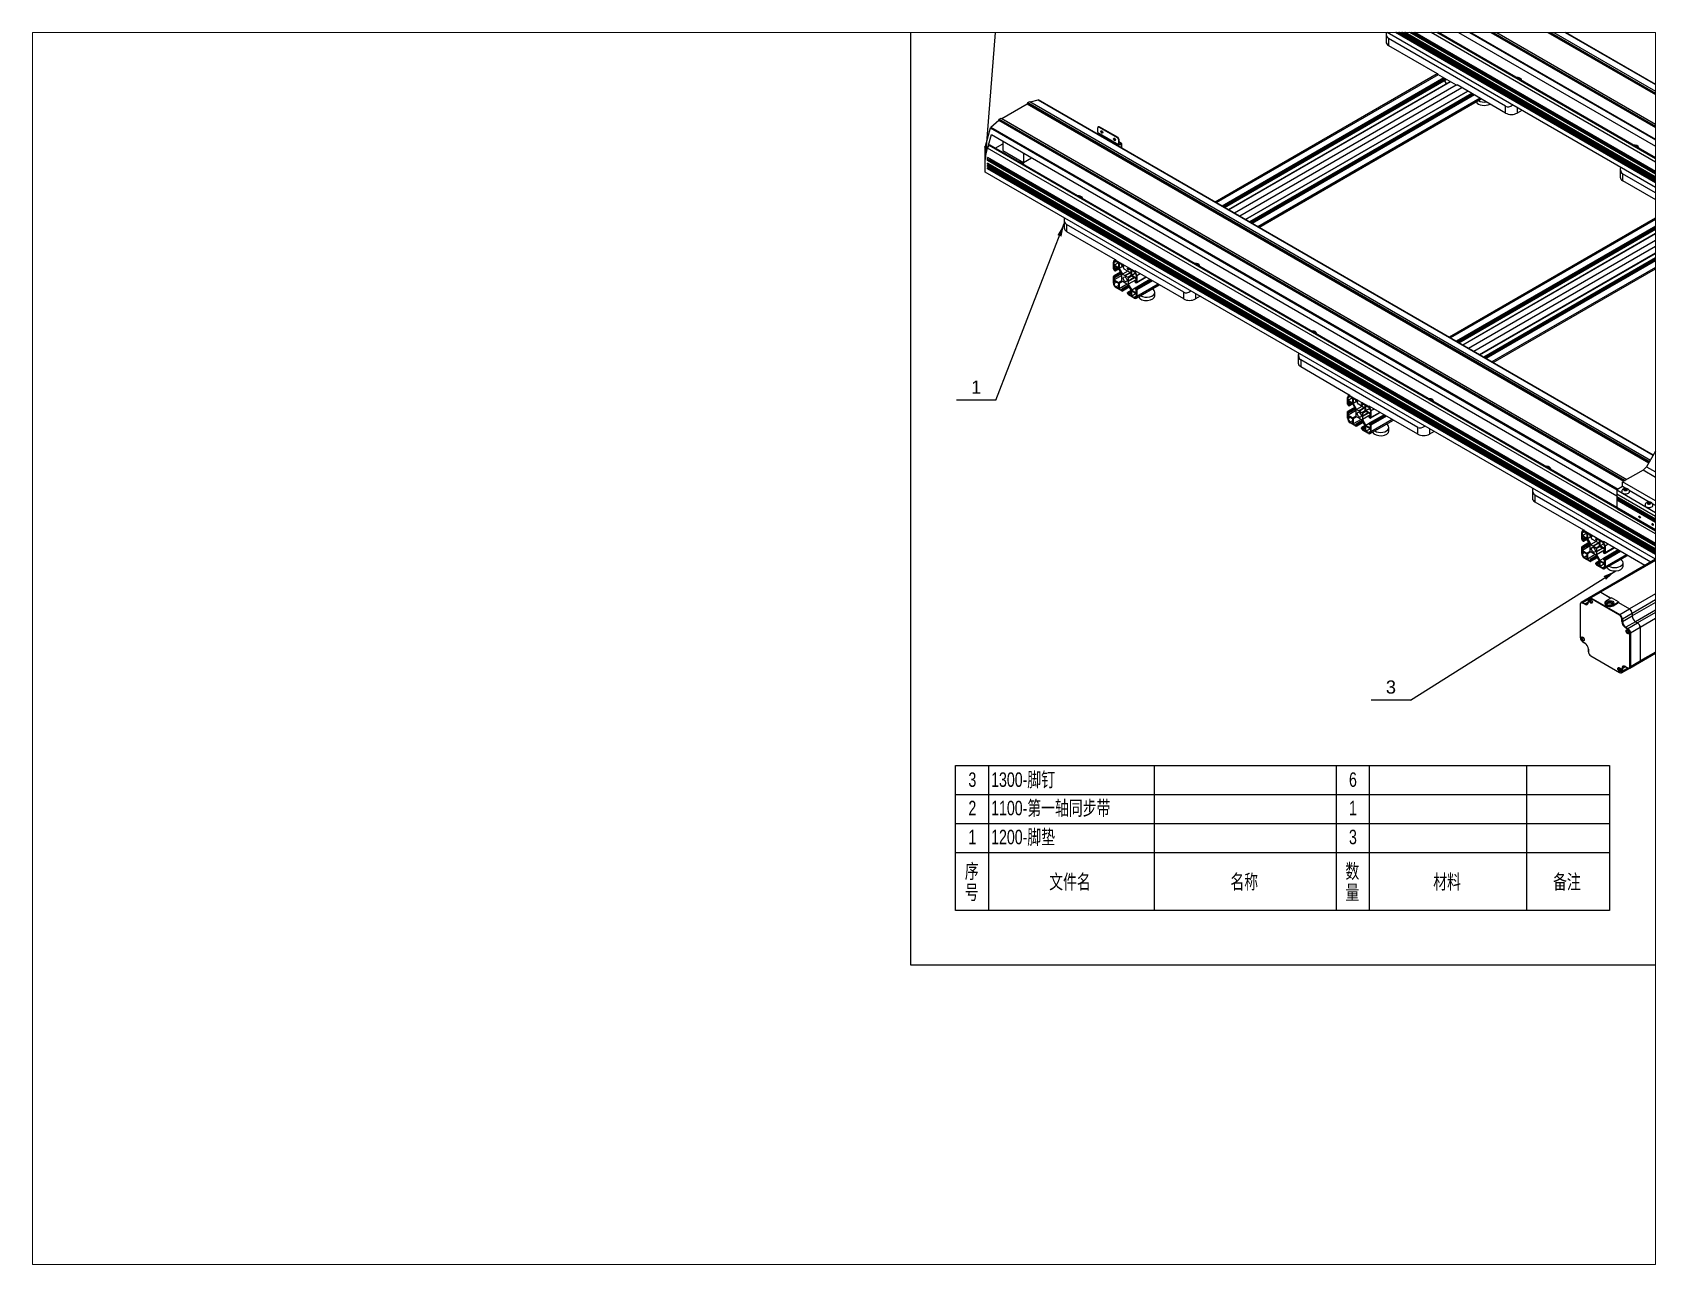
# Paper-space layout 'Layout1' of a CAD drawing. Header units: millimetres. Extents: x 26 to 231, y 20 to 176.
# The model-space entities are those that its viewports show. They can reach past a viewport. Long polylines and large blocks are cut down to what shows.
import ezdxf
from ezdxf import colors
from ezdxf.entities.mleader import LeaderData, LeaderLine
from ezdxf.enums import TextEntityAlignment as Align
from ezdxf.math import Vec2, Vec3

# ---------------------------------------------------------------- set-up
doc = ezdxf.new("R2010")
doc.units = ezdxf.units.MM
for name, color, linetype in [('1113-内六角平圆头螺钉-GB', 7, 'Continuous'), ('1114-联轴器COUPLING', 7, 'Continuous'), ('1115-步进电机LS86A12', 7, 'Continuous'), ('1121-安装板', 7, 'Continuous'), ('1122-轴', 7, 'Continuous'), ('1211-TDT-4040S-8', 7, 'Continuous'), ('1212-GN_31611', 7, 'Continuous'), ('1221-第一轴同步带安装板', 7, 'Continuous'), ('1221-脚钉', 7, 'Continuous'), ('Default', 7, 'Continuous'), ('LHBT10-S1000-1', 7, 'Continuous'), ('WGB10-4', 7, 'Continuous'), ('WGB10-5(B1)', 7, 'Continuous'), ('加宽感应片-LRDU', 7, 'Continuous'), ('图框', 7, 'Continuous')]:
    doc.layers.add(name, color=color, linetype=linetype)
doc.styles.add('SEACAD_Arial', font='arial.ttf')

psp = doc.layouts.get("Layout1")

msp = doc.modelspace()

# ---------------------------------------------------------------- texts
at = {"color": 7, "linetype": 'Continuous', "style": 'SEACAD_Arial', "width": 0.7}
for s, p in [('3', (250.06, 118.58)), ('1300-脚钉', (255.55, 118.58)), ('6', (342.01, 118.58)), ('2', (250.06, 111.72)), ('1100-第一轴同步带', (255.55, 111.72)), ('1', (342.01, 111.72)), ('1', (250.06, 104.72)), ('1200-脚垫', (255.55, 104.72)), ('3', (342.01, 104.72)), ('序', (249.2, 96.48)), ('文件名', (269.59, 93.92)), ('名称', (313.37, 93.92)), ('数', (341.15, 96.48)), ('材料', (362.37, 93.92)), ('备注', (391.32, 93.92)), ('号', (249.2, 91.36)), ('量', (341.15, 91.36))]:
    msp.add_text(s, height=3.5, dxfattribs=at).set_placement(p, align=Align.TOP_LEFT)

# ---------------------------------------------------------------- blocks, each defined once
blk = doc.blocks.new('SEANNOT_GROUP')
at = {"layer": 'Default', "linetype": 'Continuous'}
blk.add_hatch(color=7, dxfattribs=at).paths.add_polyline_path([(42.67, 202.76), (42.96, 199.55), (43.73, 202.67)])
at = {"layer": 'Default', "color": 7, "linetype": 'Continuous'}
for points in [[(45.5, 232.2), (35.98, 232.2)], [(45.5, 232.2), (42.96, 199.55)]]:
    blk.add_lwpolyline(points, dxfattribs=at)
at = {"layer": 'Default', "color": 7, "linetype": 'Continuous', "style": 'SEACAD_Arial'}
blk.add_text('2', height=3.17, dxfattribs=at).set_placement((39.55, 236.96), align=Align.TOP_LEFT)
blk = doc.blocks.new('SEANNOT_GROUP1')
at = {"layer": 'Default', "linetype": 'Continuous'}
blk.add_hatch(color=7, dxfattribs=at).paths.add_polyline_path([(61.37, 180.92), (62.03, 184.07), (60.39, 181.3)])
at = {"layer": 'Default', "color": 7, "linetype": 'Continuous'}
for points in [[(45.5, 141.42), (62.03, 184.07)], [(45.5, 141.42), (35.98, 141.42)]]:
    blk.add_lwpolyline(points, dxfattribs=at)
at = {"layer": 'Default', "color": 7, "linetype": 'Continuous', "style": 'SEACAD_Arial'}
blk.add_text('1', height=3.17, dxfattribs=at).set_placement((39.55, 146.18), align=Align.TOP_LEFT)
blk = doc.blocks.new('SEANNOT_GROUP2')
at = {"layer": 'Default', "linetype": 'Continuous'}
blk.add_hatch(color=7, dxfattribs=at).paths.add_polyline_path([(192.91, 98.06), (195.31, 100.2), (192.34, 98.95)])
at = {"layer": 'Default', "color": 7, "linetype": 'Continuous'}
for points in [[(145.69, 68.98), (195.31, 100.2)], [(145.69, 68.98), (136.16, 68.98)]]:
    blk.add_lwpolyline(points, dxfattribs=at)
at = {"layer": 'Default', "color": 7, "linetype": 'Continuous', "style": 'SEACAD_Arial'}
blk.add_text('3', height=3.17, dxfattribs=at).set_placement((139.74, 73.74), align=Align.TOP_LEFT)
blk = doc.blocks.new('SE1')
blk.add_line((305.36, 149.34), (312.58, 153.5))
at = {"layer": '1113-内六角平圆头螺钉-GB', "color": 7, "linetype": 'Continuous'}
for p, q in [((222.88, 121.55), (223.22, 121.6)), ((223.22, 121.3), (223.22, 121.6)), ((223.22, 121.6), (223.46, 121.46)), ((197.58, 119.58), (197.34, 119.73)), ((197.43, 119.92), (197.76, 119.97)), ((197.43, 119.67), (197.43, 119.92)), ((197.92, 119.64), (197.58, 119.58)), ((197.76, 119.67), (197.76, 119.97)), ((197.76, 119.97), (198.01, 119.83)), ((222.88, 121.43), (222.88, 121.55)), ((223.37, 121.27), (223.2, 121.24)), ((203.24, 116.32), (202.99, 116.46)), ((203.08, 116.65), (203.42, 116.7)), ((203.08, 116.41), (203.08, 116.65)), ((203.57, 116.37), (203.24, 116.32)), ((203.42, 116.4), (203.42, 116.7)), ((203.42, 116.7), (203.66, 116.56)), ((208.89, 113.05), (208.65, 113.19)), ((208.74, 113.39), (209.07, 113.44)), ((208.74, 113.14), (208.74, 113.39)), ((209.23, 113.1), (208.89, 113.05)), ((209.07, 113.14), (209.07, 113.44)), ((209.07, 113.44), (209.32, 113.3))]:
    blk.add_line(p, q, dxfattribs=at)
for centre, radius, start, end in [((196.19, 120.38), 1.32, 330.4666, 339.7412), ((197.49, 120.29), 0.673, 280.1743, 293.3543), ((198.14, 120.05), 0.534, 224.645, 233.3379), ((196.77, 120.29), 1.32, 330.4777, 339.7301), ((221.65, 122.01), 1.32, 334.8997, 339.7412), ((222.95, 121.92), 0.673, 286.42, 293.3543), ((223.6, 121.68), 0.534, 224.645, 233.3379), ((222.22, 121.92), 1.32, 330.4777, 339.7301), ((201.85, 117.11), 1.32, 330.4666, 339.7412), ((203.15, 117.02), 0.673, 280.1743, 293.3543), ((203.8, 116.78), 0.534, 224.645, 233.3379), ((202.42, 117.02), 1.32, 330.4777, 339.7301), ((207.5, 113.84), 1.32, 330.4666, 339.7412), ((208.81, 113.76), 0.673, 280.1743, 293.3543), ((209.45, 113.51), 0.534, 224.645, 233.3379), ((208.08, 113.75), 1.32, 330.4777, 339.7301)]:
    blk.add_arc(centre, radius, start, end, dxfattribs=at)
for centre, major_axis, start_param, end_param in [((217.47, 124.23), (0.95, 0), 5.932393, 6.283185), ((217.47, 124.23), (0.95, 0), 0, 0.00187), ((223.13, 121.41), (-0.459, 0), 2.023332, 5.83065), ((223.13, 121.41), (0.346, 0), 1.308997, 2.356194), ((223.13, 121.41), (0.346, 0), 0.261799, 1.308997), ((197.67, 119.33), (0.95, 0), 3.138505, 6.283185), ((197.67, 119.78), (0.346, 0), 2.356194, 3.403392), ((197.67, 119.78), (-0.346, 0), 0.261799, 1.308997), ((197.67, 119.78), (0.346, 0), 1.308997, 2.356194), ((197.67, 119.78), (-0.346, 0), 1.308997, 2.356194), ((197.67, 119.78), (0.346, 0), 0.261799, 1.308997), ((197.67, 119.78), (-0.346, 0), 2.356194, 3.403392), ((197.67, 119.33), (0.95, 0), 0, 0.00187), ((223.13, 121.41), (0.346, 0), 2.356194, 2.804027), ((223.13, 121.41), (-0.346, 0), 1.908362, 2.356194), ((223.13, 121.41), (-0.346, 0), 2.356194, 3.403392), ((223.13, 120.96), (0.95, 0), 5.551909, 6.283185), ((223.13, 120.96), (0.95, 0), 0, 0.00187), ((203.33, 116.06), (0.95, 0), 3.138505, 6.283185), ((203.33, 116.51), (0.346, 0), 2.356194, 3.403392), ((203.33, 116.51), (-0.346, 0), 0.261799, 1.308997), ((203.33, 116.51), (0.346, 0), 1.308997, 2.356194), ((203.33, 116.51), (-0.346, 0), 1.308997, 2.356194), ((203.33, 116.51), (0.346, 0), 0.261799, 1.308997), ((203.33, 116.51), (-0.346, 0), 2.356194, 3.403392), ((203.33, 116.06), (0.95, 0), 0, 0.00187), ((208.98, 112.8), (0.95, 0), 3.138505, 6.283185), ((208.98, 113.25), (0.346, 0), 2.356194, 3.403392), ((208.98, 113.25), (-0.346, 0), 0.261799, 1.308997), ((208.98, 113.25), (0.346, 0), 1.308997, 2.356194), ((208.98, 113.25), (-0.346, 0), 1.308997, 2.356194), ((208.98, 113.25), (0.346, 0), 0.261799, 1.308997), ((208.98, 113.25), (-0.346, 0), 2.356194, 3.403392), ((208.98, 112.8), (0.95, 0), 0, 0.00187)]:
    blk.add_ellipse(centre, major_axis=major_axis, ratio=0.57735, start_param=start_param, end_param=end_param, dxfattribs=at)
for centre in [(197.67, 119.78), (203.33, 116.51), (208.98, 113.25)]:
    blk.add_ellipse(centre, major_axis=(-0.459, 0), ratio=0.57735, dxfattribs=at)
for points, knots in [([(218.41, 124.23), (218.41, 124.32), (218.4, 124.42), (218.36, 124.52), (218.34, 124.55)], [0, 0, 0, 0, 0.0860139, 0.1237372, 0.1237372, 0.1237372, 0.1237372]), ([(224.07, 120.96), (224.06, 121.05), (224.05, 121.2), (223.92, 121.42), (223.74, 121.59), (223.48, 121.71), (223.15, 121.76), (222.83, 121.72), (222.65, 121.65), (222.58, 121.61)], [0, 0, 0, 0, 0.0860139, 0.1763388, 0.2665789, 0.3686728, 0.4897787, 0.62227, 0.7042219, 0.7042219, 0.7042219, 0.7042219]), ([(198.61, 119.33), (198.61, 119.42), (198.6, 119.57), (198.47, 119.78), (198.28, 119.95), (198.02, 120.07), (197.69, 120.13), (197.33, 120.08), (197.03, 119.94), (196.83, 119.73), (196.73, 119.51), (196.73, 119.38), (196.73, 119.33)], [0, 0, 0, 0, 0.086014, 0.176339, 0.266579, 0.368673, 0.489779, 0.62227, 0.746119, 0.849316, 0.946171, 1, 1, 1, 1]), ([(204.27, 116.07), (204.27, 116.15), (204.25, 116.3), (204.13, 116.52), (203.94, 116.69), (203.68, 116.81), (203.35, 116.86), (202.99, 116.82), (202.69, 116.67), (202.49, 116.47), (202.38, 116.25), (202.39, 116.12), (202.39, 116.06)], [0, 0, 0, 0, 0.086014, 0.176339, 0.266579, 0.368673, 0.489779, 0.62227, 0.746119, 0.849316, 0.946171, 1, 1, 1, 1]), ([(209.93, 112.8), (209.92, 112.88), (209.91, 113.03), (209.78, 113.25), (209.59, 113.42), (209.33, 113.54), (209, 113.6), (208.65, 113.55), (208.35, 113.41), (208.14, 113.2), (208.04, 112.98), (208.04, 112.85), (208.05, 112.8)], [0, 0, 0, 0, 0.086014, 0.176339, 0.266579, 0.368673, 0.489779, 0.62227, 0.746119, 0.849316, 0.946171, 1, 1, 1, 1])]:
    blk.add_open_spline(points, degree=3, knots=knots, dxfattribs=at)
at = {"layer": '1114-联轴器COUPLING', "color": 7, "linetype": 'Continuous'}
for p, q in [((295.69, 149.27), (293.04, 147.74)), ((298.19, 148.9), (297.94, 149.05)), ((292.64, 147.51), (288.42, 145.07)), ((291.44, 146.76), (293.02, 147.67)), ((293.14, 147.73), (291.78, 146.94)), ((293.16, 147.73), (291.79, 146.95)), ((293.64, 147.78), (292.28, 146.99)), ((294, 147.95), (292.42, 147.04)), ((292.51, 146.92), (292.42, 146.86)), ((294.93, 145.54), (294.84, 145.48)), ((296.33, 146.22), (294.96, 145.44)), ((295.01, 145.54), (296.59, 146.46)), ((296.76, 145.51), (295.18, 144.6)), ((296.81, 145.63), (295.45, 144.84)), ((296.85, 145.44), (296.82, 145.43)), ((287.49, 143.01), (287.49, 142.72)), ((295.96, 139.04), (300.19, 141.48)), ((296.48, 141.26), (298.06, 142.17)), ((298.15, 142.16), (296.79, 141.37)), ((298.15, 141.52), (296.79, 140.73)), ((298.13, 141.46), (296.86, 140.73)), ((298.46, 141.64), (296.88, 140.72)), ((298.05, 142.34), (298.04, 142.33)), ((301.12, 143.54), (301.12, 143.83)), ((290.41, 137.65), (290.67, 137.5)), ((292.92, 137.28), (295.56, 138.81)), ((296.76, 140.67), (296.85, 140.72)), ((234.82, 114.13), (230.6, 111.69)), ((234.92, 113.27), (236.5, 114.18)), ((237.87, 115.89), (235.22, 114.36)), ((235.22, 113.42), (236.5, 114.16)), ((236.65, 114.21), (235.28, 113.42)), ((237.2, 113.94), (235.83, 113.15)), ((237.56, 114.08), (235.98, 113.17)), ((236.58, 114.21), (236.49, 114.16)), ((240.37, 115.52), (240.12, 115.67)), ((236.04, 113.03), (235.94, 112.98)), ((238.21, 110.57), (238.12, 110.52)), ((239.62, 111.2), (238.26, 110.41)), ((239.87, 110.36), (238.29, 109.45)), ((238.32, 110.53), (239.9, 111.44)), ((239.94, 110.49), (238.57, 109.7)), ((239.89, 110.32), (239.92, 110.34)), ((243.3, 110.15), (243.3, 110.45)), ((238.14, 105.65), (242.37, 108.09)), ((238.49, 106.36), (240.07, 107.27)), ((238.52, 106.03), (239.88, 106.82)), ((239.9, 106.83), (238.54, 106.04)), ((240.18, 106.97), (238.6, 106.06)), ((240.14, 107.27), (238.78, 106.48)), ((235.1, 103.9), (237.74, 105.42))]:
    blk.add_line(p, q, dxfattribs=at)
blk.add_arc((285.75, 143.02), 7.79, 30.8994, 31.1084, dxfattribs=at)
for centre, major_axis, start_param, end_param in [((297.94, 145.37), (2.25, -3.9), 0, 3.141593), ((290.41, 141.03), (-2.07, 3.59), 1.814755, 6.283185), ((290.67, 141.18), (-2.25, 3.9), 2.356194, 6.283185), ((293.31, 142.7), (-2.25, 3.9), 4.869469, 6.126106), ((291.86, 146.8), (0.08, -0.139), 2.96706, 3.557369), ((294.85, 145.98), (2.25, -3.9), 4.161606, 4.186573), ((293.62, 142.88), (-2.25, 3.9), 5.934119, 6.108652), ((292.32, 146.84), (-0.08, 0.139), 4.537856, 5.934119), ((293.71, 142.93), (-2.25, 3.9), 5.078908, 5.916666), ((290.15, 145.59), (2.25, -3.9), 1.528905, 1.563386), ((292.41, 146.9), (-0.08, 0.139), 4.537856, 5.34381), ((290.24, 145.65), (2.25, -3.9), 1.504754, 1.563386), ((294.89, 143.62), (2.25, -3.9), 2.984513, 3.141593), ((295.29, 143.85), (2.25, -3.9), 2.775074, 3.230459), ((293.22, 147.59), (0.08, -0.139), 2.96706, 3.141593), ((294.99, 143.67), (-2.25, 3.9), 5.934119, 6.108652), ((293.69, 147.63), (-0.08, 0.139), 5.587769, 5.934119), ((297.09, 141.59), (-2.25, 3.9), 0.00741, 0.110957), ((294.92, 145.34), (0.08, -0.139), 1.919862, 3.316126), ((295.01, 145.4), (0.08, -0.139), 2.510171, 3.141593), ((293.62, 142.88), (-2.25, 3.9), 4.886922, 5.061455), ((296.28, 146.13), (-0.08, 0.139), 5.061455, 5.651764), ((298.76, 142.52), (2.25, -3.9), 3.175091, 3.245688), ((294.99, 143.67), (-2.25, 3.9), 4.886922, 5.061455), ((295.29, 143.85), (-2.25, 3.9), 3.822271, 5.078908), ((294.89, 143.62), (2.25, -3.9), 0.890118, 1.727876), ((296.75, 145.56), (0.08, -0.139), 0.349066, 1.745329), ((298.19, 145.52), (2.07, -3.59), 0.785398, 2.356194), ((290.41, 141.03), (-2.07, 3.59), 0, 1.326838), ((290.67, 141.18), (-2.25, 3.9), 0, 0.785398), ((290.41, 141.03), (0.6, -1.04), 0, 3.727278), ((295.38, 144.77), (-0.08, 0.139), 4.396683, 4.886922), ((293.31, 142.7), (-2.25, 3.9), 3.141593, 4.031711), ((296.68, 141.43), (0.08, -0.139), 0.872665, 1.303606), ((293.62, 142.88), (2.25, -3.9), 0.698132, 0.872665), ((298.04, 142.21), (0.08, -0.139), 0.872665, 2.268928), ((298.04, 141.6), (0.08, -0.139), 0.107823, 0.698132), ((294.99, 143.67), (2.25, -3.9), 0.698132, 0.872665), ((297.53, 145.69), (2.25, -3.9), -0.584656, -0.4901), ((290.41, 141.03), (0.6, -1.04), 5.6975, 6.283185), ((293.71, 142.93), (-2.25, 3.9), 3.052726, 3.822271), ((295.89, 144.69), (2.25, -3.9), -0.593743, -0.531009), ((296.68, 140.81), (-0.08, 0.139), 2.443461, 3.839724), ((296.77, 140.86), (-0.08, 0.139), 3.141593, 3.249415), ((237.07, 110.23), (2.25, -3.9), 2.536864, 3.141593), ((237.47, 110.46), (2.25, -3.9), 2.327425, 3.230459), ((236.66, 114.07), (0.08, -0.139), 2.519411, 3.141593), ((237.16, 110.29), (-2.25, 3.9), -0.796715, -0.622182), ((237.2, 113.81), (-0.08, 0.139), 5.06471, 5.486471), ((240.12, 111.99), (2.25, -3.9), 0, 3.141593), ((240.37, 112.14), (2.07, -3.59), 0.785398, 2.356194), ((232.85, 107.79), (-2.25, 3.9), 0, 0.234922), ((232.59, 107.65), (-2.07, 3.59), 0, 0.070506), ((232.59, 107.65), (-2.07, 3.59), 4.641883, 6.283185), ((232.85, 107.79), (-2.25, 3.9), 3.141593, 6.283185), ((235.49, 109.32), (2.25, -3.9), 1.280227, 2.536864), ((238.33, 110.85), (-2.25, 3.9), 0.572364, 0.652596), ((235.3, 113.28), (-0.08, 0.139), 5.661004, 6.251313), ((235.8, 109.5), (-2.25, 3.9), -0.796715, -0.622182), ((235.83, 113.02), (-0.08, 0.139), 4.090207, 5.486471), ((232.93, 113.52), (2.25, -3.9), 1.031487, 1.115737), ((235.89, 109.55), (-2.25, 3.9), 4.631259, 5.469017), ((235.93, 113.07), (-0.08, 0.139), 4.090207, 4.896162), ((233.03, 113.58), (2.25, -3.9), 0.994634, 1.115737), ((239.28, 106.5), (2.25, -3.9), -3.581831, -3.424648), ((239.19, 106.44), (2.25, -3.9), -3.581831, -3.46732), ((238.17, 110.38), (-0.08, 0.139), 4.613806, 6.01007), ((238.26, 110.43), (-0.08, 0.139), 5.204115, 6.01007), ((235.8, 109.5), (2.25, -3.9), 1.297681, 1.472213), ((239.54, 111.16), (0.08, -0.139), 1.472213, 1.971932), ((237.16, 110.29), (2.25, -3.9), 1.297681, 1.472213), ((237.07, 110.23), (2.25, -3.9), 0.442469, 1.280227), ((237.47, 110.46), (2.25, -3.9), 0.23303, 1.489667), ((239.84, 110.48), (-0.08, 0.139), 3.141593, 4.439273), ((232.59, 107.65), (-2.07, 3.59), 3.369855, 4.484127), ((235.49, 109.32), (-2.25, 3.9), 3.141593, 3.584062), ((235.89, 109.55), (-2.25, 3.9), 3.052726, 3.374622), ((238.44, 106.17), (-0.08, 0.139), 1.995812, 3.392076), ((235.8, 109.5), (2.25, -3.9), 0.250483, 0.425016), ((238.47, 109.69), (0.08, -0.139), 0.735891, 1.297681), ((238.67, 106.59), (0.08, -0.139), 0.425016, 0.788746), ((239.8, 106.96), (-0.08, 0.139), 3.141593, 3.392076), ((237.16, 110.29), (2.25, -3.9), 0.250483, 0.425016), ((240.66, 110.33), (-2.25, 3.9), -4.120785, -4.079342), ((240.04, 107.38), (0.08, -0.139), 0.425016, 1.518305)]:
    blk.add_ellipse(centre, major_axis=major_axis, ratio=0.57735, start_param=start_param, end_param=end_param, dxfattribs=at)
for points in [[(293.02, 147.67), (293.03, 147.66), (293.03, 147.64)], [(294.99, 145.54), (295, 145.54), (295.01, 145.54)], [(296.88, 140.72), (296.87, 140.73), (296.86, 140.73)], [(236.5, 114.18), (236.5, 114.17), (236.5, 114.16)], [(235.98, 113.17), (235.99, 113.16), (235.99, 113.15)], [(238.3, 110.53), (238.31, 110.53), (238.32, 110.53)], [(238.6, 106.06), (238.59, 106.07), (238.58, 106.07)]]:
    blk.add_open_spline(points, degree=2, dxfattribs=at)
at = {"layer": '1115-步进电机LS86A12', "color": 7, "linetype": 'Continuous'}
for p, q in [((208.26, 107.04), (206.85, 106.22)), ((208.83, 106.98), (207.42, 106.16)), ((209.2, 105.13), (207.42, 106.16)), ((208.83, 106.98), (209.98, 106.32)), ((209.38, 105.95), (209.98, 106.32)), ((210.64, 105.22), (209.38, 105.95)), ((209.98, 105.63), (209.98, 106.32)), ((207.73, 104.65), (191.18, 95.1)), ((208.18, 104.61), (191.63, 95.05)), ((206.61, 105.7), (206.61, 104.01)), ((208.75, 105.18), (207.92, 104.69)), ((208.18, 104.61), (215.16, 100.57)), ((209.2, 105.13), (208.24, 104.57)), ((211.28, 105.57), (210.64, 105.22)), ((211.28, 105.57), (219.36, 100.9)), ((215.16, 100.57), (198.62, 91.02)), ((215.8, 99.47), (199.25, 89.92)), ((215.8, 98.88), (199.25, 89.33)), ((215.19, 100.56), (216.16, 101.11)), ((215.8, 99.47), (215.8, 98.88)), ((216.8, 100.01), (215.81, 99.44)), ((215.81, 99.44), (215.81, 98.85)), ((215.81, 98.85), (216.8, 99.42)), ((217.95, 100.08), (216.16, 101.11)), ((216.8, 100.01), (216.8, 99.42)), ((217.95, 100.08), (219.36, 100.9)), ((220.17, 99.5), (218.75, 98.69)), ((218.75, 96.63), (218.75, 98.69)), ((219.55, 97.8), (220.17, 98.18)), ((220.17, 99.5), (220.17, 98.18)), ((191.2, 95.08), (188.86, 93.73)), ((191.18, 95.1), (189.23, 93.97)), ((191.65, 95.03), (189.31, 93.69)), ((191.63, 95.05), (194.15, 93.6)), ((191.65, 95.03), (194.14, 93.6)), ((216.6, 97.49), (200.06, 87.93)), ((217.12, 97.19), (200.57, 87.64)), ((217.75, 96.09), (201.21, 86.54)), ((216.6, 97.49), (217.12, 97.19)), ((217.6, 98.02), (216.64, 97.47)), ((217.15, 97.17), (218.12, 97.73)), ((217.6, 98.02), (218.12, 97.73)), ((217.75, 96.09), (217.75, 88.02)), ((218.75, 96.63), (217.76, 96.05)), ((217.76, 96.05), (217.76, 88.02)), ((219.55, 96.35), (219.55, 97.8)), ((220.17, 96.68), (219.55, 96.35)), ((220.17, 96.68), (219.57, 97.02)), ((220.17, 96.68), (220.17, 87.35)), ((186.69, 92.15), (186.69, 84.12)), ((186.72, 92.11), (186.72, 84.07)), ((188.86, 93.73), (186.91, 92.6)), ((187.8, 92.14), (187.29, 92.44)), ((188.68, 93.32), (187.36, 92.56)), ((187.36, 92.56), (187.87, 92.26)), ((187.87, 92.26), (188.65, 92.71)), ((188.65, 93.28), (188.65, 92.69)), ((188.68, 93.24), (188.68, 92.65)), ((196.2, 89.55), (189.24, 93.56)), ((189.31, 93.69), (196.27, 89.67)), ((192.65, 92.45), (192.65, 92.29)), ((194.28, 93.68), (193, 92.94)), ((195.97, 92.7), (194.28, 93.68)), ((194.7, 91.96), (195.97, 92.7)), ((194.7, 91.8), (195.97, 92.54)), ((194.7, 91.96), (194.7, 91.8)), ((195.97, 92.7), (195.97, 92.55)), ((195.97, 92.55), (198.62, 91.02)), ((195.97, 92.55), (195.97, 92.54)), ((195.97, 92.54), (198.6, 91.02)), ((196.27, 89.67), (198.6, 91.02)), ((196.77, 87.98), (196.77, 88.57)), ((199.24, 89.91), (196.91, 88.57)), ((196.91, 87.98), (199.24, 89.32)), ((196.91, 88.57), (196.91, 87.98)), ((198.15, 86.16), (197.64, 86.46)), ((200.05, 87.93), (197.71, 86.58)), ((197.71, 86.58), (198.23, 86.28)), ((198.23, 86.28), (200.56, 87.63)), ((201.2, 86.53), (198.86, 85.18)), ((199.24, 89.91), (199.24, 89.32)), ((199.25, 89.92), (199.25, 89.33)), ((200.05, 87.93), (200.56, 87.63)), ((200.06, 87.93), (200.57, 87.64)), ((201.02, 78.06), (217.57, 87.61)), ((201.2, 86.53), (201.2, 78.49)), ((217.75, 88.02), (201.21, 78.47)), ((201.21, 86.54), (201.21, 78.47)), ((215.62, 86.48), (216.61, 87.05)), ((216.42, 86.94), (217.95, 86.06)), ((217.58, 87.61), (218.57, 88.18)), ((217.76, 88.02), (218.75, 88.59)), ((218.52, 86.01), (219.93, 86.82)), ((218.75, 86.53), (218.75, 88.59)), ((218.75, 86.53), (220.17, 87.35)), ((187.29, 83.09), (187.8, 82.8)), ((187.31, 83.05), (187.82, 82.75)), ((198.72, 77.15), (198.72, 85.18)), ((198.86, 85.18), (198.86, 77.15)), ((188.65, 81.32), (188.65, 80.73)), ((188.68, 81.28), (188.68, 80.69)), ((189.24, 79.71), (196.2, 75.69)), ((189.26, 79.66), (196.22, 75.65)), ((198.86, 77.15), (201.2, 78.49)), ((196.72, 75.61), (198.68, 76.73)), ((196.77, 76.02), (196.77, 76.61)), ((197.68, 77.06), (196.91, 76.61)), ((196.91, 76.02), (198.23, 76.78)), ((196.91, 76.61), (196.91, 76.02)), ((197.64, 77.12), (198.15, 76.82)), ((197.66, 77.07), (198.18, 76.77)), ((198.68, 76.73), (201.01, 78.08)), ((199.07, 76.93), (201.02, 78.06))]:
    blk.add_line(p, q, dxfattribs=at)
for centre, radius, start, end in [((209.87, 104.75), 0.9, 31.7319, 74.4404), ((218.76, 97.37), 0.9, 345.5596, 28.2681), ((193.77, 93.01), 1.09, 241.089, 272.5903)]:
    blk.add_arc(centre, radius, start, end, dxfattribs=at)
for centre, major_axis, start_param, end_param in [((207.42, 105.23), (0.57, -0.987), 2.356194, 3.926991), ((208.83, 106.05), (0.57, -0.987), 2.356194, 3.141593), ((207.76, 104.64), (-0.325, 0.563), 0, 1.528973), ((207.76, 104.64), (-0.325, 0.563), 4.666457, 6.283185), ((208.18, 103.87), (0.449, -0.778), 2.356194, 3.141593), ((209.2, 104.4), (0.45, -0.779), 2.356194, 3.141593), ((210.24, 104.97), (0.366, -0.633), 2.609494, 2.973397), ((210.2, 104.94), (-0.375, 0.65), 4.987986, 6.007589), ((210.24, 104.97), (0.366, -0.633), 1.738992, 2.609494), ((215.16, 99.84), (-0.449, 0.778), 4.197781, 5.497787), ((215.16, 99.84), (0.449, -0.778), 0.785398, 1.056188), ((215.17, 99.81), (0.45, -0.779), 0.785398, 1.096237), ((216.6, 98.42), (-0.569, 0.986), 0.785398, 1.095403), ((216.61, 98.38), (-0.57, 0.987), 0.785398, 1.063622), ((216.6, 98.42), (-0.569, 0.986), 1.095403, 2.356194), ((216.16, 100.38), (-0.45, 0.779), 3.926991, 5.497787), ((217.6, 98.96), (-0.57, 0.987), 0.785398, 2.356194), ((217.95, 99.15), (0.57, -0.987), 0.785398, 2.356194), ((219.36, 99.97), (-0.57, 0.987), 3.926991, 5.497787), ((191.63, 94.32), (0.449, -0.778), 2.356194, 3.374097), ((191.65, 94.3), (0.45, -0.779), 2.356194, 3.141593), ((217.12, 96.46), (-0.449, 0.778), 4.246431, 5.497787), ((217.12, 96.46), (0.449, -0.778), 0.785398, 1.104839), ((217.13, 96.42), (0.45, -0.779), 0.785398, 1.148986), ((218.12, 96.99), (-0.45, 0.779), 3.926991, 5.497787), ((219.13, 97.58), (0.366, -0.633), 0.532098, 1.402601), ((219.09, 97.56), (-0.375, 0.65), 3.424917, 4.436792), ((219.13, 97.58), (0.366, -0.633), 0.168196, 0.532098), ((186.79, 92.15), (0.1, 0), 2.356194, 3.141593), ((186.79, 92.15), (0.1, 0), 3.141593, 3.926991), ((187.36, 91.82), (0.45, -0.779), 2.356194, 3.926991), ((187.29, 91.78), (0.4, -0.693), 2.356194, 3.926991), ((187.36, 92.48), (-0.05, -0.0866), 3.926991, 5.497787), ((187.8, 93.15), (-0.62, 1.07), 2.356194, 3.926991), ((187.87, 92.18), (-0.05, -0.0866), 3.926991, 5.497787), ((187.87, 93.19), (-0.57, 0.987), 2.356194, 3.926991), ((188.75, 93.28), (0.1, 0), 2.356194, 3.141593), ((188.75, 93.28), (0.1, 0), 3.141593, 3.926991), ((188.75, 92.69), (0.1, 0), 3.141593, 3.926991), ((189.31, 92.95), (0.45, -0.779), 2.356194, 3.926991), ((189.24, 92.91), (0.4, -0.693), 2.356194, 3.926991), ((189.32, 92.93), (-0.225, 0.39), 0, 3.144176), ((189.39, 92.97), (0.225, -0.39), 3.141593, 6.124456), ((189.32, 92.93), (-0.225, 0.39), 6.27934, 6.283185), ((189.68, 93.19), (0.449, -0.778), 2.909089, 3.374097), ((189.31, 93.6), (-0.05, -0.0866), 3.926991, 5.497787), ((193.85, 92.45), (1.2, 0), 2.356194, 5.497787), ((193.85, 92.29), (1.2, 0), 3.141593, 5.497787), ((193.85, 92.29), (0.8, 0), 0.008654, 3.154243), ((193.85, 91.98), (0.8, 0), 0.397948, 2.743536), ((198.6, 90.28), (-0.45, 0.779), 3.926991, 5.497787), ((198.62, 90.29), (-0.449, 0.778), 3.926991, 5.497787), ((196.27, 89.59), (-0.05, -0.0866), 3.926991, 5.497787), ((196.2, 88.89), (0.4, -0.693), 0.785398, 2.356194), ((196.27, 88.93), (-0.45, 0.779), 3.926991, 5.497787), ((196.84, 88.61), (-0.1, 0), 0.785398, 2.356194), ((197.64, 87.47), (0.62, -1.07), 3.926991, 5.497787), ((196.84, 88.02), (-0.1, 0), 0.785398, 2.356194), ((197.71, 87.51), (-0.57, 0.987), 0.785398, 2.356194), ((197.71, 86.5), (-0.05, -0.0866), 3.926991, 5.497787), ((198.23, 86.2), (-0.05, -0.0866), 3.926991, 5.497787), ((198.23, 85.55), (-0.45, 0.779), 3.926991, 5.497787), ((200.05, 88.86), (-0.57, 0.987), 0.785398, 2.356194), ((200.06, 88.86), (-0.569, 0.986), 0.785398, 2.356194), ((200.56, 86.9), (-0.45, 0.779), 3.926991, 5.497787), ((200.57, 86.9), (-0.449, 0.778), 3.926991, 5.497787), ((215.17, 87.26), (-0.45, 0.779), 3.002463, 3.280722), ((216.16, 87.83), (-0.45, 0.779), 3.141593, 3.280722), ((217.6, 87.59), (-0.325, 0.563), 1.511466, 4.75839), ((217.13, 88.39), (-0.45, 0.779), 3.002822, 3.926921), ((217.12, 88.39), (-0.449, 0.778), 3.141593, 3.926991), ((217.95, 87), (-0.57, 0.987), 2.356194, 3.926991), ((218.12, 88.96), (-0.45, 0.779), 3.141522, 3.926921), ((219.36, 87.81), (-0.57, 0.987), 3.141593, 3.926991), ((186.79, 84.12), (0.1, 0), 3.141593, 3.926991), ((187.29, 83.75), (-0.4, 0.693), 0.785398, 2.356194), ((187.37, 83.79), (-0.225, 0.39), 0, 3.144176), ((187.44, 83.83), (0.225, -0.39), 3.141593, 6.124456), ((187.37, 83.79), (-0.225, 0.39), 6.27934, 6.283185), ((187.36, 83.14), (0.05, 0.0866), 2.356194, 3.141593), ((187.8, 81.79), (-0.62, 1.07), 3.926991, 5.497787), ((187.87, 82.84), (0.05, 0.0866), 2.356194, 3.141593), ((198.21, 85.55), (-0.225, 0.39), 0, 3.144176), ((198.28, 85.59), (0.225, -0.39), 3.141593, 6.124456), ((198.21, 85.55), (-0.225, 0.39), 6.27934, 6.283185), ((198.15, 85.51), (0.4, -0.693), 0.785398, 2.356194), ((198.79, 85.22), (-0.1, 0), 0.785398, 2.356194), ((188.75, 81.32), (0.1, 0), 3.141593, 3.926991), ((188.75, 80.73), (0.1, 0), 3.141593, 3.926991), ((189.24, 80.36), (-0.4, 0.693), 0.785398, 2.356194), ((189.31, 79.75), (0.05, 0.0866), 2.356194, 3.141593), ((200.57, 78.84), (-0.449, 0.778), 2.909089, 3.926991), ((200.56, 78.86), (-0.45, 0.779), 3.141593, 3.926991), ((196.26, 76.41), (-0.225, 0.39), 0, 3.144176), ((196.33, 76.45), (0.225, -0.39), 3.141593, 6.124456), ((196.26, 76.41), (-0.225, 0.39), 6.27934, 6.283185), ((196.2, 76.34), (-0.4, 0.693), 2.356194, 3.926991), ((196.27, 75.73), (0.05, 0.0866), 2.356194, 3.141593), ((196.27, 75.73), (0.05, 0.0866), 3.141593, 3.926991), ((196.27, 76.39), (-0.45, 0.779), 2.356194, 3.926991), ((197.64, 76.1), (0.62, -1.07), 2.356194, 3.926991), ((196.84, 76.65), (0.1, 0), 3.926991, 5.497787), ((196.84, 76.06), (0.1, 0), 3.926991, 5.497787), ((197.71, 76.14), (0.57, -0.987), 2.356194, 3.926991), ((197.71, 77.16), (0.05, 0.0866), 2.356194, 3.141593), ((198.15, 77.47), (-0.4, 0.693), 2.356194, 3.926991), ((198.23, 76.86), (0.05, 0.0866), 2.356194, 3.141593), ((198.23, 76.86), (0.05, 0.0866), 3.141593, 3.926991), ((198.23, 77.51), (-0.45, 0.779), 2.356194, 3.926991), ((198.79, 77.19), (-0.1, 0), 0.785398, 2.356194), ((198.62, 77.71), (-0.449, 0.778), 2.909089, 3.374097)]:
    blk.add_ellipse(centre, major_axis=major_axis, ratio=0.57735, start_param=start_param, end_param=end_param, dxfattribs=at)
for centre, major_axis in [((217.6, 98.96), (-0.325, 0.563)), ((189.25, 92.89), (0.275, -0.476)), ((193.85, 92.45), (-1, 0)), ((187.3, 83.75), (0.275, -0.476)), ((198.14, 85.5), (0.275, -0.476)), ((196.19, 76.37), (0.275, -0.476))]:
    blk.add_ellipse(centre, major_axis=major_axis, ratio=0.57735, dxfattribs=at)
for points, knots in [([(189.1, 93.31), (189.11, 93.32), (189.13, 93.34), (189.19, 93.33), (189.3, 93.28), (189.41, 93.18), (189.51, 93.05), (189.58, 92.9), (189.61, 92.77), (189.61, 92.72), (189.61, 92.7)], [0, 0, 0, 0, 0.076143, 0.226244, 0.361695, 0.505264, 0.652895, 0.803534, 0.95326, 1, 1, 1, 1]), ([(189.61, 92.7), (189.61, 92.67), (189.6, 92.61), (189.58, 92.56), (189.55, 92.55), (189.55, 92.54)], [0, 0, 0, 0, 0.349597, 0.774758, 1, 1, 1, 1]), ([(193.25, 92.06), (193.21, 92.08), (193.12, 92.13), (193.06, 92.23), (193.06, 92.27), (193.06, 92.29)], [0, 0, 0, 0, 0.267997, 0.687541, 1, 1, 1, 1]), ([(194.65, 92.29), (194.65, 92.29), (194.66, 92.25), (194.62, 92.18), (194.47, 92.05), (194.25, 91.96), (194.01, 91.91), (193.87, 91.92), (193.82, 91.92)], [0, 0, 0, 0, 0.035003, 0.282243, 0.479677, 0.687045, 0.89864, 1, 1, 1, 1]), ([(187.15, 84.18), (187.16, 84.18), (187.18, 84.2), (187.24, 84.19), (187.35, 84.14), (187.46, 84.05), (187.56, 83.91), (187.63, 83.76), (187.66, 83.64), (187.66, 83.58), (187.66, 83.57)], [0, 0, 0, 0, 0.076143, 0.226244, 0.361695, 0.505264, 0.652895, 0.803534, 0.95326, 1, 1, 1, 1]), ([(187.66, 83.57), (187.66, 83.53), (187.65, 83.47), (187.63, 83.42), (187.6, 83.41), (187.6, 83.41)], [0, 0, 0, 0, 0.349597, 0.774758, 1, 1, 1, 1]), ([(197.99, 85.93), (198, 85.94), (198.02, 85.95), (198.08, 85.95), (198.19, 85.9), (198.3, 85.8), (198.4, 85.67), (198.47, 85.51), (198.5, 85.39), (198.5, 85.34), (198.5, 85.32)], [0, 0, 0, 0, 0.076143, 0.226244, 0.361695, 0.505264, 0.652895, 0.803534, 0.95326, 1, 1, 1, 1]), ([(198.5, 85.32), (198.5, 85.29), (198.49, 85.23), (198.46, 85.17), (198.44, 85.16), (198.43, 85.16)], [0, 0, 0, 0, 0.349597, 0.774758, 1, 1, 1, 1]), ([(196.04, 76.79), (196.05, 76.8), (196.07, 76.81), (196.13, 76.81), (196.24, 76.76), (196.35, 76.66), (196.45, 76.53), (196.52, 76.37), (196.55, 76.25), (196.55, 76.2), (196.55, 76.18)], [0, 0, 0, 0, 0.076143, 0.226244, 0.361695, 0.505264, 0.652895, 0.803534, 0.95326, 1, 1, 1, 1]), ([(196.55, 76.18), (196.55, 76.15), (196.54, 76.09), (196.51, 76.04), (196.49, 76.03), (196.48, 76.02)], [0, 0, 0, 0, 0.349597, 0.774758, 1, 1, 1, 1])]:
    blk.add_open_spline(points, degree=3, knots=knots, dxfattribs=at)
at = {"layer": '1121-安装板', "color": 7, "linetype": 'Continuous'}
for p, q in [((287.3, 182.02), (280.51, 170.26)), ((287.3, 182.02), (289.06, 183.04)), ((287.3, 182.02), (294.37, 177.93)), ((296.14, 178.95), (289.06, 183.04)), ((294.37, 177.93), (296.14, 178.95)), ((294.37, 177.93), (294.37, 162.26)), ((296.14, 178.95), (296.14, 163.28)), ((279.66, 169.44), (274.75, 166.6)), ((279.66, 169.44), (280.51, 170.26)), ((293.8, 161.28), (279.66, 169.44)), ((280.51, 170.26), (294.37, 162.26)), ((303.03, 165.46), (296.14, 169.44)), ((296.14, 168.95), (301.62, 165.79)), ((274.75, 165.46), (273.33, 164.64)), ((274.75, 165.46), (274.75, 166.6)), ((288.89, 158.44), (274.75, 166.6)), ((288.89, 157.3), (274.75, 165.46)), ((296.7, 162.95), (301.62, 165.79)), ((301.62, 164.64), (301.62, 165.79)), ((301.62, 164.64), (303.03, 165.46)), ((303.03, 165.46), (303.03, 164.56)), ((273.33, 164.64), (273.33, 163.75)), ((273.33, 164.64), (287.47, 156.48)), ((273.33, 163.75), (287.47, 155.58)), ((288.89, 158.44), (293.8, 161.28)), ((289.03, 156.64), (301.47, 163.83)), ((294.37, 162.26), (293.8, 161.28)), ((296.7, 162.95), (296.14, 163.28)), ((301.47, 163.83), (301.62, 163.75)), ((301.62, 163.75), (303.03, 164.56)), ((287.47, 156.48), (288.89, 157.3)), ((288.89, 157.3), (288.89, 158.44)), ((287.47, 156.48), (287.47, 155.58)), ((287.47, 155.58), (288.89, 156.4)), ((288.89, 156.4), (289.03, 156.64)), ((209.51, 137.11), (211.28, 138.13)), ((218.35, 134.05), (211.28, 138.13)), ((209.51, 137.11), (202.73, 125.35)), ((209.51, 137.11), (216.59, 133.03)), ((216.59, 133.03), (218.35, 134.05)), ((218.35, 134.05), (218.35, 118.37)), ((216.59, 133.03), (216.59, 117.35)), ((201.88, 124.53), (196.96, 121.7)), ((196.96, 120.55), (196.96, 121.7)), ((211.11, 113.53), (196.96, 121.7)), ((201.88, 124.53), (202.73, 125.35)), ((216.02, 116.37), (201.88, 124.53)), ((202.73, 125.35), (216.59, 117.35)), ((223.2, 121.74), (218.35, 124.53)), ((218.35, 124.04), (223.83, 120.88)), ((196.96, 120.55), (195.55, 119.74)), ((195.55, 119.74), (195.55, 118.84)), ((195.55, 119.74), (209.69, 111.57)), ((195.55, 118.84), (209.69, 110.67)), ((197.74, 120.1), (196.96, 120.55)), ((203.4, 116.84), (198.53, 119.65)), ((211.25, 111.74), (223.69, 118.92)), ((218.92, 118.04), (218.35, 118.37)), ((218.92, 118.04), (223.83, 120.88)), ((223.69, 118.92), (223.83, 118.84)), ((223.83, 119.74), (223.83, 120.88)), ((223.83, 119.74), (225.25, 120.55)), ((223.83, 118.84), (225.25, 119.66)), ((225.25, 120.55), (223.99, 121.28)), ((225.25, 120.55), (225.25, 119.66)), ((209.06, 113.57), (204.19, 116.38)), ((211.11, 113.53), (216.02, 116.37)), ((216.59, 117.35), (216.02, 116.37)), ((209.69, 111.57), (211.11, 112.39)), ((209.69, 111.57), (209.69, 110.67)), ((209.69, 110.67), (211.11, 111.49)), ((211.11, 112.39), (209.84, 113.12)), ((211.11, 112.39), (211.11, 113.53)), ((211.11, 111.49), (211.25, 111.74))]:
    blk.add_line(p, q, dxfattribs=at)
for centre, major_axis in [((288.89, 182.12), (-0.413, 0)), ((291.72, 180.48), (-0.413, 0)), ((294.7, 178.76), (-0.413, 0)), ((275.45, 164.24), (-0.55, 0)), ((281.11, 160.97), (-0.55, 0)), ((286.77, 157.7), (-0.55, 0)), ((211.11, 137.21), (-0.413, 0)), ((213.93, 135.58), (-0.413, 0)), ((216.92, 133.85), (-0.413, 0))]:
    blk.add_ellipse(centre, major_axis=major_axis, ratio=0.57735, dxfattribs=at)
blk.add_ellipse((300.91, 165.87), major_axis=(-0.55, 0), ratio=0.57735, start_param=3.170534, end_param=4.683447, dxfattribs=at)
at = {"layer": '1122-轴', "color": 7, "linetype": 'Continuous'}
for p, q in [((290.25, 142.09), (241.88, 114.16)), ((242.88, 112.43), (291.25, 140.36))]:
    blk.add_line(p, q, dxfattribs=at)
at = {"layer": '1211-TDT-4040S-8', "color": 7, "linetype": 'Continuous'}
for p, q in [((152.18, 220.25), (98.52, 189.27)), ((152.35, 220.04), (98.78, 189.12)), ((153.75, 219.24), (100.18, 188.31)), ((153.89, 219.15), (100.32, 188.23)), ((154.03, 219.07), (100.47, 188.15)), ((154.17, 218.99), (100.61, 188.07)), ((154.31, 218.91), (100.75, 187.98)), ((100.78, 187.97), (154.34, 218.89)), ((155.3, 218.34), (101.74, 187.41)), ((155.33, 218.32), (101.77, 187.4)), ((156.73, 217.51), (103.17, 186.59)), ((158.14, 216.86), (104.44, 185.85)), ((159.54, 216.05), (105.84, 185.05)), ((105.87, 185.03), (159.57, 216.03)), ((160.53, 215.48), (106.83, 184.47)), ((160.56, 215.46), (106.86, 184.46)), ((160.7, 215.38), (107, 184.38)), ((160.84, 215.3), (107.14, 184.29)), ((160.99, 215.22), (107.28, 184.21)), ((161.13, 215.14), (107.42, 184.13)), ((162.53, 214.33), (108.82, 183.32)), ((109.09, 183.17), (162.79, 214.18)), ((208.75, 187.59), (155.09, 156.61)), ((208.91, 187.38), (155.35, 156.46)), ((210.31, 186.58), (156.75, 155.65)), ((210.46, 186.49), (156.89, 155.57)), ((210.6, 186.41), (157.03, 155.49)), ((210.74, 186.33), (157.18, 155.41)), ((210.88, 186.25), (157.32, 155.32)), ((157.35, 155.31), (210.91, 186.23)), ((211.87, 185.68), (158.31, 154.75)), ((211.9, 185.66), (158.34, 154.74)), ((213.3, 184.85), (159.74, 153.93)), ((214.71, 184.2), (161.01, 153.19)), ((216.11, 183.39), (162.41, 152.39)), ((162.44, 152.37), (216.14, 183.37)), ((217.1, 182.82), (163.4, 151.81)), ((217.13, 182.8), (163.43, 151.8)), ((217.27, 182.72), (163.57, 151.72)), ((217.41, 182.64), (163.71, 151.63)), ((217.55, 182.56), (163.85, 151.55)), ((217.7, 182.48), (163.99, 151.47)), ((219.1, 181.67), (165.39, 150.66)), ((165.66, 150.51), (219.36, 181.52)), ((73.93, 173.15), (73.93, 174.77)), ((74.56, 174.96), (74.08, 174.68)), ((74.08, 174.01), (74.08, 174.68)), ((75.14, 174.62), (74.08, 174.01)), ((75.14, 173.4), (74.08, 174.01)), ((74.08, 173.83), (74.08, 173.16)), ((75.17, 173.2), (74.08, 173.83)), ((74.66, 173.5), (74.08, 173.16)), ((74.4, 175.34), (74.11, 175.18)), ((74.28, 172.7), (74.14, 172.78)), ((74.8, 173.41), (74.15, 173.04)), ((74.15, 173.04), (74.28, 172.96)), ((74.93, 173.34), (74.28, 172.96)), ((74.33, 172.7), (75.18, 173.19)), ((75.07, 173.26), (74.35, 172.84)), ((75.16, 173.21), (74.35, 172.74)), ((74.35, 172.84), (74.35, 172.74)), ((74.56, 175.14), (75.96, 174.33)), ((74.56, 174.96), (75.14, 174.62)), ((75.14, 174.62), (75.14, 173.4)), ((75.99, 171.78), (75.17, 173.2)), ((75.3, 174.53), (75.3, 173.27)), ((75.88, 174.2), (75.3, 174.53)), ((76.12, 173.75), (75.3, 173.27)), ((75.3, 173.27), (76.12, 171.86)), ((75.95, 173.93), (75.95, 174.07)), ((76.1, 173.76), (76.02, 173.81)), ((76.1, 174.25), (76.03, 174.21)), ((76.25, 174.16), (76.1, 174.08)), ((77.4, 172.6), (76.12, 171.86)), ((76.15, 173.75), (76.56, 173.98)), ((76.39, 174.08), (76.18, 173.96)), ((76.53, 174), (76.18, 173.8)), ((76.18, 173.96), (76.18, 173.8)), ((77.34, 173.13), (77.34, 173.29)), ((77.5, 173.42), (77.36, 173.34)), ((77.48, 173.37), (77.41, 173.33)), ((77.49, 172.96), (77.41, 173.01)), ((77.52, 173.43), (77.5, 173.42)), ((77.54, 172.95), (77.79, 173.09)), ((77.55, 173.41), (78.95, 172.61)), ((77.63, 173.18), (77.56, 173.14)), ((77.56, 173.14), (77.56, 173)), ((77.76, 173.11), (77.56, 173)), ((78.21, 172.85), (77.63, 173.18)), ((78.21, 171.59), (78.21, 172.85)), ((78.37, 171.54), (78.37, 172.76)), ((78.37, 172.76), (78.95, 172.43)), ((73.93, 169.71), (73.93, 171.32)), ((74.09, 171.45), (73.95, 171.37)), ((74.07, 171.4), (74, 171.36)), ((75.99, 171.57), (74.08, 170.47)), ((74.15, 171.18), (74.08, 171.14)), ((74.08, 171.14), (74.08, 170.47)), ((74.08, 170.47), (75.17, 169.84)), ((74.08, 169.62), (74.08, 170.29)), ((74.08, 170.29), (75.14, 169.67)), ((74.66, 169.95), (74.08, 169.62)), ((75.66, 172.36), (74.09, 171.45)), ((75.67, 172.33), (74.14, 171.45)), ((74.14, 171.45), (74.28, 171.36)), ((74.28, 171.1), (74.15, 171.18)), ((75.75, 172.21), (74.28, 171.36)), ((74.33, 171.1), (75.87, 171.99)), ((75.82, 172.09), (74.35, 171.24)), ((75.86, 172.01), (74.35, 171.14)), ((74.35, 171.24), (74.35, 171.14)), ((75.14, 169.12), (74.56, 168.78)), ((75.14, 168.45), (74.56, 168.78)), ((75.14, 169.67), (75.14, 168.45)), ((75.17, 169.84), (75.99, 170.31)), ((76.12, 170.09), (75.3, 169.62)), ((75.3, 169.62), (75.3, 168.36)), ((77.21, 169.46), (75.3, 168.36)), ((77.51, 169.15), (75.97, 168.26)), ((75.99, 171.09), (75.99, 171.78)), ((76.03, 171.02), (75.99, 171.09)), ((76.03, 171.03), (75.99, 171)), ((75.99, 171), (76.03, 171.02)), ((75.99, 170.31), (75.99, 171)), ((77.53, 169.12), (76.02, 168.25)), ((77.57, 169.05), (76.1, 168.2)), ((76.12, 171.86), (76.72, 171.51)), ((76.72, 169.74), (76.12, 170.09)), ((76.15, 167.87), (77.73, 168.78)), ((77.64, 168.93), (76.18, 168.08)), ((77.71, 168.8), (76.18, 167.92)), ((78.21, 172.37), (76.72, 171.51)), ((76.72, 171.51), (76.76, 171.44)), ((76.76, 169.77), (76.72, 169.74)), ((76.76, 169.77), (76.72, 169.74)), ((76.76, 171.44), (76.79, 171.47)), ((76.79, 169.7), (76.76, 169.77)), ((78.21, 172.29), (76.79, 171.47)), ((76.79, 171.47), (77.39, 171.12)), ((77.39, 169.35), (76.79, 169.7)), ((77.39, 171.12), (78.21, 171.59)), ((78.21, 167.94), (77.39, 169.35)), ((77.52, 170.2), (77.48, 170.19)), ((77.48, 170.19), (77.52, 170.12)), ((78.34, 171.37), (77.52, 170.9)), ((78.94, 171.03), (77.52, 170.2)), ((79.01, 170.98), (77.52, 170.12)), ((77.52, 170.9), (77.52, 170.2)), ((79.43, 170.53), (77.52, 169.43)), ((77.52, 170.12), (77.52, 169.43)), ((77.52, 169.43), (78.34, 168.01)), ((79.43, 170.74), (78.34, 171.37)), ((79.29, 172.07), (78.37, 171.54)), ((79.43, 170.92), (78.37, 171.54)), ((79.16, 169.97), (79.16, 170.07)), ((82.75, 170.57), (79.18, 168.51)), ((79.43, 170.25), (79.18, 170.11)), ((82.78, 170.56), (79.23, 168.51)), ((79.43, 170.22), (79.23, 170.11)), ((79.23, 170.11), (79.36, 170.03)), ((79.37, 169.76), (79.23, 169.85)), ((79.43, 170.07), (79.36, 170.03)), ((82.92, 170.47), (79.37, 168.42)), ((79.4, 166.03), (85.01, 169.27)), ((79.42, 169.76), (79.56, 169.84)), ((79.43, 171.59), (79.43, 170.92)), ((79.43, 170.07), (79.43, 170.74)), ((83.06, 170.39), (79.44, 168.3)), ((79.51, 169.85), (79.44, 169.8)), ((83.2, 170.31), (79.51, 168.18)), ((79.56, 169.84), (81.79, 171.13)), ((80.36, 171.95), (79.58, 171.5)), ((79.58, 171.5), (79.58, 169.89)), ((81.76, 171.14), (79.58, 169.89)), ((83.35, 170.23), (79.58, 168.06)), ((84.75, 169.42), (79.58, 166.44)), ((75.96, 167.8), (74.56, 168.6)), ((75.3, 168.36), (75.88, 168.02)), ((75.95, 168.07), (75.88, 168.02)), ((75.95, 168.07), (75.95, 168.21)), ((76.01, 167.79), (76.15, 167.87)), ((76.02, 168.25), (76.1, 168.2)), ((76.1, 167.88), (76.03, 167.84)), ((76.18, 168.08), (76.18, 167.92)), ((77.34, 167.25), (77.34, 167.41)), ((78.21, 167.95), (77.36, 167.46)), ((78.21, 167.92), (77.41, 167.45)), ((77.41, 167.45), (77.49, 167.4)), ((78.21, 167.82), (77.49, 167.4)), ((78.95, 166.07), (77.55, 166.88)), ((78.21, 167.66), (77.56, 167.28)), ((78.21, 167.51), (77.56, 167.13)), ((77.56, 167.28), (77.56, 167.13)), ((78.21, 167.35), (77.63, 167.01)), ((77.63, 167.01), (78.21, 166.68)), ((78.21, 166.68), (78.21, 167.94)), ((79.16, 168.49), (78.34, 168.01)), ((78.34, 168.01), (79.43, 167.38)), ((78.37, 166.59), (78.37, 167.81)), ((78.37, 167.81), (79.43, 167.2)), ((79.43, 167.2), (78.37, 166.59)), ((78.95, 166.25), (78.37, 166.59)), ((79.43, 166.53), (78.95, 166.25)), ((79.16, 168.37), (79.16, 168.47)), ((79.23, 168.51), (79.37, 168.42)), ((79.36, 168.17), (79.23, 168.24)), ((79.43, 167.38), (79.43, 168.05)), ((79.43, 167.2), (79.43, 166.53)), ((79.58, 168.06), (79.58, 166.44)), ((265.31, 154.93), (218.35, 127.82)), ((265.48, 154.72), (218.35, 127.51)), ((266.88, 153.92), (218.35, 125.9)), ((267.02, 153.83), (218.35, 125.73)), ((267.16, 153.75), (218.35, 125.57)), ((267.31, 153.67), (218.35, 125.41)), ((267.45, 153.59), (218.35, 125.24)), ((218.35, 125.21), (267.48, 153.57)), ((268.44, 153.02), (218.73, 124.32)), ((268.47, 153), (218.76, 124.3)), ((269.87, 152.19), (220.16, 123.49)), ((271.28, 151.54), (221.43, 122.76)), ((272.68, 150.73), (222.83, 121.95)), ((222.86, 121.93), (272.71, 150.71)), ((273.67, 150.16), (223.9, 121.42)), ((273.7, 150.14), (223.92, 121.4)), ((273.84, 150.06), (223.99, 121.28)), ((273.98, 149.98), (224.13, 121.2)), ((274.12, 149.9), (224.27, 121.12)), ((274.26, 149.82), (224.41, 121.04)), ((275.66, 149.01), (225.25, 119.9)), ((225.25, 119.6), (275.93, 148.86)), ((130.5, 140.49), (130.5, 142.11)), ((131.13, 142.3), (130.65, 142.02)), ((130.65, 141.35), (130.65, 142.02)), ((131.71, 141.96), (130.65, 141.35)), ((131.71, 140.74), (130.65, 141.35)), ((130.96, 142.68), (130.68, 142.52)), ((131.13, 142.48), (132.53, 141.67)), ((131.13, 142.3), (131.71, 141.96)), ((131.71, 141.96), (131.71, 140.74)), ((131.87, 141.87), (131.87, 140.61)), ((132.45, 141.54), (131.87, 141.87)), ((132.52, 141.27), (132.52, 141.41)), ((132.67, 141.59), (132.6, 141.55)), ((132.81, 141.5), (132.67, 141.42)), ((132.72, 141.09), (133.13, 141.32)), ((132.96, 141.42), (132.74, 141.3)), ((133.1, 141.34), (132.74, 141.14)), ((132.74, 141.3), (132.74, 141.14)), ((130.5, 137.05), (130.5, 138.66)), ((130.66, 138.79), (130.52, 138.71)), ((130.64, 138.74), (130.57, 138.7)), ((130.65, 141.17), (130.65, 140.5)), ((131.74, 140.54), (130.65, 141.17)), ((131.23, 140.84), (130.65, 140.5)), ((132.56, 138.91), (130.65, 137.81)), ((130.72, 138.52), (130.65, 138.48)), ((130.65, 138.48), (130.65, 137.81)), ((130.65, 137.81), (131.74, 137.18)), ((130.65, 136.96), (130.65, 137.63)), ((130.65, 137.63), (131.71, 137.01)), ((131.23, 137.29), (130.65, 136.96)), ((132.23, 139.7), (130.66, 138.79)), ((130.85, 140.04), (130.71, 140.12)), ((132.24, 139.67), (130.71, 138.79)), ((130.71, 138.79), (130.85, 138.7)), ((131.37, 140.75), (130.72, 140.38)), ((130.72, 140.38), (130.85, 140.3)), ((130.85, 138.44), (130.72, 138.52)), ((131.5, 140.68), (130.85, 140.3)), ((132.31, 139.55), (130.85, 138.7)), ((130.9, 140.04), (131.75, 140.53)), ((130.9, 138.44), (132.44, 139.33)), ((131.64, 140.6), (130.92, 140.18)), ((131.73, 140.55), (130.92, 140.08)), ((130.92, 140.18), (130.92, 140.08)), ((132.38, 139.43), (130.92, 138.58)), ((132.43, 139.35), (130.92, 138.48)), ((130.92, 138.58), (130.92, 138.48)), ((132.56, 139.12), (131.74, 140.54)), ((131.74, 137.18), (132.56, 137.65)), ((132.69, 141.09), (131.87, 140.61)), ((131.87, 140.61), (132.69, 139.2)), ((132.69, 137.43), (131.87, 136.96)), ((132.56, 138.43), (132.56, 139.12)), ((132.6, 138.36), (132.56, 138.43)), ((132.6, 138.37), (132.56, 138.34)), ((132.56, 138.34), (132.6, 138.36)), ((132.56, 137.65), (132.56, 138.34)), ((132.67, 141.1), (132.59, 141.15)), ((133.97, 139.94), (132.69, 139.2)), ((132.69, 139.2), (133.29, 138.85)), ((133.29, 137.08), (132.69, 137.43)), ((134.78, 139.71), (133.29, 138.85)), ((133.29, 138.85), (133.32, 138.78)), ((133.32, 138.78), (133.36, 138.81)), ((134.78, 139.63), (133.36, 138.81)), ((133.36, 138.81), (133.96, 138.46)), ((133.9, 140.47), (133.9, 140.63)), ((134.07, 140.76), (133.92, 140.68)), ((133.96, 138.46), (134.78, 138.93)), ((134.05, 140.71), (133.97, 140.67)), ((134.06, 140.3), (133.97, 140.35)), ((134.09, 137.54), (134.05, 137.53)), ((134.05, 137.53), (134.09, 137.46)), ((134.09, 140.77), (134.07, 140.76)), ((134.91, 138.71), (134.09, 138.24)), ((135.51, 138.37), (134.09, 137.54)), ((135.58, 138.32), (134.09, 137.46)), ((134.09, 138.24), (134.09, 137.54)), ((136, 137.87), (134.09, 136.77)), ((134.09, 137.46), (134.09, 136.77)), ((134.11, 140.29), (134.36, 140.43)), ((134.12, 140.75), (135.52, 139.95)), ((134.2, 140.52), (134.13, 140.48)), ((134.13, 140.48), (134.13, 140.34)), ((134.33, 140.45), (134.13, 140.34)), ((134.78, 140.19), (134.2, 140.52)), ((134.78, 138.93), (134.78, 140.19)), ((136, 138.08), (134.91, 138.71)), ((134.94, 138.88), (134.94, 140.1)), ((134.94, 140.1), (135.52, 139.77)), ((135.86, 139.41), (134.94, 138.88)), ((136, 138.26), (134.94, 138.88)), ((135.73, 137.31), (135.73, 137.41)), ((139.32, 137.91), (135.75, 135.85)), ((136, 137.59), (135.75, 137.45)), ((139.35, 137.9), (135.8, 135.85)), ((136, 137.56), (135.8, 137.45)), ((135.8, 137.45), (135.93, 137.37)), ((136, 137.41), (135.93, 137.37)), ((139.49, 137.81), (135.94, 135.76)), ((136, 138.93), (136, 138.26)), ((136, 137.41), (136, 138.08)), ((139.63, 137.73), (136.01, 135.64)), ((139.77, 137.65), (136.08, 135.52)), ((136.13, 137.18), (138.36, 138.47)), ((136.93, 139.29), (136.15, 138.84)), ((136.15, 138.84), (136.15, 137.23)), ((138.33, 138.48), (136.15, 137.23)), ((139.91, 137.57), (136.15, 135.4)), ((131.71, 136.46), (131.13, 136.12)), ((131.71, 135.79), (131.13, 136.12)), ((132.53, 135.14), (131.13, 135.94)), ((131.71, 137.01), (131.71, 135.79)), ((131.87, 136.96), (131.87, 135.7)), ((133.78, 136.8), (131.87, 135.7)), ((131.87, 135.7), (132.45, 135.36)), ((132.52, 135.41), (132.45, 135.36)), ((132.52, 135.41), (132.52, 135.55)), ((134.08, 136.49), (132.54, 135.6)), ((132.58, 135.13), (132.72, 135.21)), ((134.1, 136.46), (132.59, 135.59)), ((132.59, 135.59), (132.67, 135.54)), ((132.67, 135.22), (132.6, 135.18)), ((134.14, 136.39), (132.67, 135.54)), ((132.72, 135.21), (134.29, 136.12)), ((134.21, 136.27), (132.74, 135.42)), ((134.28, 136.15), (132.74, 135.26)), ((132.74, 135.42), (132.74, 135.26)), ((133.32, 137.11), (133.29, 137.08)), ((133.33, 137.11), (133.29, 137.08)), ((133.36, 137.04), (133.32, 137.11)), ((133.96, 136.69), (133.36, 137.04)), ((133.9, 134.59), (133.9, 134.75)), ((134.77, 135.29), (133.92, 134.8)), ((134.78, 135.28), (133.96, 136.69)), ((134.78, 135.26), (133.97, 134.79)), ((133.97, 134.79), (134.06, 134.74)), ((134.78, 135.16), (134.06, 134.74)), ((134.09, 136.77), (134.91, 135.35)), ((135.52, 133.41), (134.12, 134.22)), ((134.78, 135), (134.13, 134.62)), ((134.78, 134.85), (134.13, 134.47)), ((134.13, 134.62), (134.13, 134.47)), ((134.78, 134.69), (134.2, 134.35)), ((134.2, 134.35), (134.78, 134.02)), ((134.78, 134.02), (134.78, 135.28)), ((135.73, 135.83), (134.91, 135.35)), ((134.91, 135.35), (136, 134.72)), ((134.94, 133.93), (134.94, 135.15)), ((134.94, 135.15), (136, 134.54)), ((136, 134.54), (134.94, 133.93)), ((135.52, 133.59), (134.94, 133.93)), ((136, 133.87), (135.52, 133.59)), ((135.73, 135.71), (135.73, 135.81)), ((135.94, 137.1), (135.8, 137.19)), ((135.8, 135.85), (135.94, 135.76)), ((135.93, 135.51), (135.8, 135.59)), ((135.97, 133.37), (141.58, 136.61)), ((135.99, 137.1), (136.13, 137.18)), ((136, 134.72), (136, 135.39)), ((136, 134.54), (136, 133.87)), ((136.08, 137.19), (136.01, 137.14)), ((141.31, 136.76), (136.15, 133.78)), ((136.15, 135.4), (136.15, 133.78)), ((187.53, 110.02), (187.25, 109.86)), ((187.7, 109.82), (189.1, 109.01)), ((187.06, 107.83), (187.06, 109.45)), ((187.06, 104.39), (187.06, 106)), ((187.23, 106.13), (187.08, 106.05)), ((187.21, 106.09), (187.13, 106.04)), ((187.7, 109.64), (187.22, 109.36)), ((187.22, 108.69), (187.22, 109.36)), ((188.28, 109.3), (187.22, 108.69)), ((188.28, 108.08), (187.22, 108.69)), ((187.22, 108.51), (187.22, 107.84)), ((188.31, 107.88), (187.22, 108.51)), ((187.8, 108.18), (187.22, 107.84)), ((189.13, 106.25), (187.22, 105.15)), ((188.8, 107.04), (187.23, 106.13)), ((187.42, 107.38), (187.28, 107.46)), ((188.81, 107.01), (187.28, 106.13)), ((187.28, 106.13), (187.42, 106.04)), ((187.94, 108.09), (187.29, 107.72)), ((187.29, 107.72), (187.42, 107.64)), ((188.07, 108.02), (187.42, 107.64)), ((188.88, 106.89), (187.42, 106.04)), ((187.47, 107.38), (188.32, 107.87)), ((187.47, 105.78), (189.01, 106.67)), ((188.21, 107.94), (187.49, 107.52)), ((188.29, 107.89), (187.49, 107.42)), ((187.49, 107.52), (187.49, 107.42)), ((188.95, 106.77), (187.49, 105.92)), ((189, 106.69), (187.49, 105.82)), ((187.49, 105.92), (187.49, 105.82)), ((187.7, 109.64), (188.28, 109.3)), ((188.28, 109.3), (188.28, 108.08)), ((189.13, 106.46), (188.31, 107.88)), ((188.44, 109.21), (188.44, 107.95)), ((189.02, 108.88), (188.44, 109.21)), ((189.26, 108.43), (188.44, 107.95)), ((188.44, 107.95), (189.25, 106.54)), ((189.09, 108.61), (189.09, 108.76)), ((189.13, 105.77), (189.13, 106.46)), ((189.24, 108.44), (189.16, 108.49)), ((189.24, 108.93), (189.17, 108.89)), ((189.38, 108.84), (189.24, 108.76)), ((190.54, 107.28), (189.25, 106.54)), ((189.25, 106.54), (189.86, 106.19)), ((189.29, 108.43), (189.7, 108.66)), ((189.52, 108.76), (189.31, 108.64)), ((189.67, 108.68), (189.31, 108.48)), ((189.31, 108.64), (189.31, 108.48)), ((191.35, 107.05), (189.86, 106.19)), ((189.86, 106.19), (189.89, 106.12)), ((189.89, 106.12), (189.93, 106.15)), ((191.35, 106.97), (189.93, 106.15)), ((189.93, 106.15), (190.53, 105.8)), ((190.47, 107.81), (190.47, 107.97)), ((190.63, 108.1), (190.49, 108.02)), ((190.53, 105.8), (191.35, 106.27)), ((190.61, 108.05), (190.54, 108.01)), ((190.63, 107.64), (190.54, 107.69)), ((190.66, 108.11), (190.63, 108.1)), ((191.47, 106.05), (190.66, 105.58)), ((190.68, 108.09), (192.08, 107.29)), ((190.68, 107.63), (190.93, 107.77)), ((190.77, 107.87), (190.7, 107.82)), ((190.7, 107.82), (190.7, 107.68)), ((190.9, 107.79), (190.7, 107.68)), ((191.35, 107.53), (190.77, 107.87)), ((191.35, 106.27), (191.35, 107.53)), ((192.57, 105.42), (191.47, 106.05)), ((191.5, 106.22), (191.5, 107.44)), ((191.5, 107.44), (192.08, 107.11)), ((192.42, 106.75), (191.5, 106.22)), ((192.57, 105.6), (191.5, 106.22)), ((192.57, 106.27), (192.57, 105.6)), ((193.5, 106.63), (192.72, 106.18)), ((192.72, 106.18), (192.72, 104.57)), ((187.29, 105.86), (187.22, 105.82)), ((187.22, 105.82), (187.22, 105.15)), ((187.22, 105.15), (188.31, 104.52)), ((187.22, 104.3), (187.22, 104.97)), ((187.22, 104.97), (188.28, 104.35)), ((187.8, 104.63), (187.22, 104.3)), ((187.42, 105.78), (187.29, 105.86)), ((188.28, 103.8), (187.7, 103.46)), ((188.28, 103.13), (187.7, 103.46)), ((189.1, 102.48), (187.7, 103.28)), ((188.28, 104.35), (188.28, 103.13)), ((188.31, 104.52), (189.13, 104.99)), ((189.25, 104.77), (188.44, 104.3)), ((188.44, 104.3), (188.44, 103.04)), ((190.34, 104.14), (188.44, 103.04)), ((188.44, 103.04), (189.02, 102.7)), ((189.09, 102.75), (189.02, 102.7)), ((189.09, 102.75), (189.09, 102.89)), ((190.65, 103.83), (189.11, 102.94)), ((189.17, 105.7), (189.13, 105.77)), ((189.17, 105.71), (189.13, 105.68)), ((189.13, 105.68), (189.17, 105.7)), ((189.13, 104.99), (189.13, 105.68)), ((189.15, 102.47), (189.29, 102.55)), ((190.66, 103.8), (189.16, 102.93)), ((189.16, 102.93), (189.24, 102.88)), ((189.24, 102.56), (189.17, 102.52)), ((190.71, 103.73), (189.24, 102.88)), ((189.86, 104.42), (189.25, 104.77)), ((189.29, 102.55), (190.86, 103.46)), ((190.78, 103.61), (189.31, 102.76)), ((190.85, 103.49), (189.31, 102.6)), ((189.31, 102.76), (189.31, 102.6)), ((189.89, 104.45), (189.86, 104.42)), ((189.9, 104.45), (189.86, 104.42)), ((189.93, 104.38), (189.89, 104.45)), ((190.53, 104.03), (189.93, 104.38)), ((190.47, 101.93), (190.47, 102.09)), ((191.34, 102.63), (190.49, 102.14)), ((191.35, 102.62), (190.53, 104.03)), ((191.35, 102.6), (190.54, 102.13)), ((190.54, 102.13), (190.63, 102.08)), ((190.66, 104.88), (190.61, 104.87)), ((190.61, 104.87), (190.66, 104.8)), ((191.35, 102.5), (190.63, 102.08)), ((192.08, 105.71), (190.66, 104.88)), ((192.15, 105.66), (190.66, 104.8)), ((190.66, 105.58), (190.66, 104.88)), ((192.57, 105.21), (190.66, 104.11)), ((190.66, 104.8), (190.66, 104.11)), ((190.66, 104.11), (191.47, 102.69)), ((191.35, 102.34), (190.7, 101.96)), ((191.35, 102.19), (190.7, 101.81)), ((190.7, 101.96), (190.7, 101.81)), ((191.35, 102.03), (190.77, 101.69)), ((191.35, 101.36), (191.35, 102.62)), ((192.3, 103.17), (191.47, 102.69)), ((191.47, 102.69), (192.57, 102.06)), ((191.5, 101.27), (191.5, 102.49)), ((191.5, 102.49), (192.57, 101.88)), ((192.3, 104.65), (192.3, 104.75)), ((192.3, 103.05), (192.3, 103.15)), ((195.89, 105.25), (192.32, 103.19)), ((192.57, 104.93), (192.32, 104.79)), ((195.92, 105.24), (192.37, 103.19)), ((192.57, 104.9), (192.37, 104.79)), ((192.37, 104.79), (192.49, 104.71)), ((192.51, 104.44), (192.37, 104.53)), ((192.37, 103.19), (192.51, 103.1)), ((192.49, 102.85), (192.37, 102.93)), ((192.57, 104.75), (192.49, 104.71)), ((196.06, 105.15), (192.51, 103.1)), ((192.53, 100.71), (198.15, 103.95)), ((192.56, 104.44), (192.7, 104.52)), ((192.57, 104.75), (192.57, 105.42)), ((192.57, 102.06), (192.57, 102.73)), ((196.2, 105.07), (192.58, 102.98)), ((192.65, 104.53), (192.58, 104.48)), ((196.34, 104.99), (192.65, 102.86)), ((192.7, 104.52), (194.93, 105.81)), ((194.9, 105.82), (192.72, 104.57)), ((196.48, 104.91), (192.72, 102.74)), ((197.88, 104.1), (192.72, 101.12)), ((192.72, 102.74), (192.72, 101.12)), ((192.08, 100.75), (190.68, 101.56)), ((190.77, 101.69), (191.35, 101.36)), ((192.57, 101.88), (191.5, 101.27)), ((192.08, 100.93), (191.5, 101.27)), ((192.57, 101.21), (192.08, 100.93)), ((192.57, 101.88), (192.57, 101.21))]:
    blk.add_line(p, q, dxfattribs=at)
for centre, major_axis, start_param, end_param in [((74.56, 174.4), (0.45, -0.779), 2.356194, 3.926991), ((74, 173.11), (0.05, -0.0866), 3.926991, 5.497787), ((74, 172.95), (0.05, -0.0866), 0.785398, 2.356194), ((74.14, 172.87), (0.05, -0.0866), 3.926991, 5.497787), ((74.56, 174.4), (0.34, -0.589), 2.356194, 3.926991), ((74.15, 173.12), (-0.05, 0.0866), 0.785398, 2.356194), ((74.28, 172.88), (-0.05, 0.0866), 3.926991, 5.497787), ((74.28, 172.78), (-0.05, 0.0866), 2.356194, 3.926991), ((75.88, 174.12), (0.05, -0.0866), 0.785398, 2.356194), ((76.02, 173.89), (0.05, -0.0866), 3.926991, 5.497787), ((75.96, 174.25), (-0.05, 0.0866), 3.926991, 5.497787), ((76.1, 174.16), (-0.05, 0.0866), 0.785398, 2.356194), ((76.1, 174), (-0.05, 0.0866), 3.926991, 5.497787), ((76.1, 173.84), (-0.05, 0.0866), 2.356194, 3.926991), ((77.41, 173.25), (0.05, -0.0866), 2.356194, 3.926991), ((77.41, 173.09), (0.05, -0.0866), 3.926991, 5.497787), ((77.41, 173.41), (-0.05, 0.0866), 2.356194, 3.926991), ((77.55, 173.33), (0.05, -0.0866), 2.356194, 3.926991), ((77.49, 173.04), (-0.05, 0.0866), 2.356194, 3.926991), ((77.63, 173.1), (0.05, -0.0866), 2.356194, 3.926991), ((78.95, 171.87), (-0.45, 0.779), 3.926991, 5.497787), ((74, 171.28), (0.05, -0.0866), 2.356194, 3.926991), ((74.56, 169.34), (0.45, -0.779), 3.926991, 5.497787), ((74, 171.45), (-0.05, 0.0866), 2.356194, 3.926991), ((74.14, 171.36), (0.05, -0.0866), 2.356194, 3.926991), ((74.15, 171.09), (0.05, -0.0866), 2.356194, 3.926991), ((74.56, 169.34), (0.34, -0.589), 3.926991, 5.497787), ((74.28, 171.28), (-0.05, 0.0866), 3.926991, 5.497787), ((74.28, 171.18), (-0.05, 0.0866), 2.356194, 3.926991), ((78.95, 171.87), (-0.34, 0.589), 3.926991, 5.497787), ((79.23, 170.02), (0.05, -0.0866), 2.356194, 3.926991), ((79.23, 169.93), (0.05, -0.0866), 3.926991, 5.497787), ((79.36, 170.11), (-0.05, 0.0866), 2.356194, 3.926991), ((79.37, 169.85), (-0.05, 0.0866), 2.356194, 3.926991), ((79.51, 169.76), (0.05, -0.0866), 2.356194, 3.926991), ((79.51, 169.93), (-0.05, 0.0866), 2.356194, 3.926991), ((75.88, 168.11), (-0.05, 0.0866), 2.356194, 3.926991), ((76.02, 168.17), (0.05, -0.0866), 2.356194, 3.926991), ((75.96, 167.88), (-0.05, 0.0866), 2.356194, 3.926991), ((76.1, 167.8), (0.05, -0.0866), 2.356194, 3.926991), ((76.1, 168.12), (-0.05, 0.0866), 3.926991, 5.497787), ((76.1, 167.96), (-0.05, 0.0866), 2.356194, 3.926991), ((77.41, 167.37), (0.05, -0.0866), 2.356194, 3.926991), ((77.41, 167.21), (0.05, -0.0866), 3.926991, 5.497787), ((77.41, 167.04), (0.05, -0.0866), 0.785398, 2.356194), ((77.55, 166.96), (0.05, -0.0866), 3.926991, 5.497787), ((77.49, 167.32), (-0.05, 0.0866), 3.926991, 5.497787), ((77.63, 167.09), (-0.05, 0.0866), 0.785398, 2.356194), ((78.95, 166.81), (-0.34, 0.589), 2.356194, 3.926991), ((78.95, 166.81), (-0.45, 0.779), 2.356194, 3.926991), ((79.23, 168.42), (0.05, -0.0866), 2.356194, 3.926991), ((79.23, 168.33), (0.05, -0.0866), 3.926991, 5.497787), ((79.36, 168.09), (0.05, -0.0866), 0.785398, 2.356194), ((79.37, 168.34), (-0.05, 0.0866), 3.926991, 5.497787), ((79.51, 168.26), (-0.05, 0.0866), 0.785398, 2.356194), ((79.51, 168.1), (-0.05, 0.0866), 3.926991, 5.497787), ((131.13, 141.74), (0.45, -0.779), 2.356194, 3.926991), ((131.13, 141.74), (0.34, -0.589), 2.356194, 3.926991), ((132.45, 141.46), (0.05, -0.0866), 0.785398, 2.356194), ((132.59, 141.23), (0.05, -0.0866), 3.926991, 5.497787), ((132.53, 141.59), (-0.05, 0.0866), 3.926991, 5.497787), ((132.67, 141.5), (-0.05, 0.0866), 0.785398, 2.356194), ((132.67, 141.34), (-0.05, 0.0866), 3.926991, 5.497787), ((130.57, 140.45), (0.05, -0.0866), 3.926991, 5.497787), ((130.57, 138.62), (0.05, -0.0866), 2.356194, 3.926991), ((130.57, 140.29), (0.05, -0.0866), 0.785398, 2.356194), ((130.57, 138.79), (-0.05, 0.0866), 2.356194, 3.926991), ((130.71, 140.21), (0.05, -0.0866), 3.926991, 5.497787), ((130.71, 138.7), (0.05, -0.0866), 2.356194, 3.926991), ((130.72, 140.46), (-0.05, 0.0866), 0.785398, 2.356194), ((130.72, 138.43), (0.05, -0.0866), 2.356194, 3.926991), ((130.85, 140.22), (-0.05, 0.0866), 3.926991, 5.497787), ((130.85, 140.12), (-0.05, 0.0866), 2.356194, 3.926991), ((130.85, 138.62), (-0.05, 0.0866), 3.926991, 5.497787), ((130.85, 138.52), (-0.05, 0.0866), 2.356194, 3.926991), ((132.67, 141.18), (-0.05, 0.0866), 2.356194, 3.926991), ((133.97, 140.59), (0.05, -0.0866), 2.356194, 3.926991), ((133.97, 140.43), (0.05, -0.0866), 3.926991, 5.497787), ((133.97, 140.75), (-0.05, 0.0866), 2.356194, 3.926991), ((134.12, 140.67), (0.05, -0.0866), 2.356194, 3.926991), ((134.06, 140.38), (-0.05, 0.0866), 2.356194, 3.926991), ((134.2, 140.44), (0.05, -0.0866), 2.356194, 3.926991), ((135.52, 139.21), (-0.45, 0.779), 3.926991, 5.497787), ((135.52, 139.21), (-0.34, 0.589), 3.926991, 5.497787), ((135.8, 137.37), (0.05, -0.0866), 2.356194, 3.926991), ((135.8, 137.27), (0.05, -0.0866), 3.926991, 5.497787), ((135.93, 137.45), (-0.05, 0.0866), 2.356194, 3.926991), ((131.13, 136.68), (0.45, -0.779), 3.926991, 5.497787), ((131.13, 136.68), (0.34, -0.589), 3.926991, 5.497787), ((132.45, 135.45), (-0.05, 0.0866), 2.356194, 3.926991), ((132.59, 135.51), (0.05, -0.0866), 2.356194, 3.926991), ((132.53, 135.22), (-0.05, 0.0866), 2.356194, 3.926991), ((132.67, 135.14), (0.05, -0.0866), 2.356194, 3.926991), ((132.67, 135.46), (-0.05, 0.0866), 3.926991, 5.497787), ((132.67, 135.3), (-0.05, 0.0866), 2.356194, 3.926991), ((133.97, 134.71), (0.05, -0.0866), 2.356194, 3.926991), ((133.97, 134.55), (0.05, -0.0866), 3.926991, 5.497787), ((133.97, 134.38), (0.05, -0.0866), 0.785398, 2.356194), ((134.12, 134.3), (0.05, -0.0866), 3.926991, 5.497787), ((134.06, 134.66), (-0.05, 0.0866), 3.926991, 5.497787), ((134.2, 134.43), (-0.05, 0.0866), 0.785398, 2.356194), ((135.52, 134.15), (-0.34, 0.589), 2.356194, 3.926991), ((135.52, 134.15), (-0.45, 0.779), 2.356194, 3.926991), ((135.8, 135.76), (0.05, -0.0866), 2.356194, 3.926991), ((135.8, 135.67), (0.05, -0.0866), 3.926991, 5.497787), ((135.93, 135.43), (0.05, -0.0866), 0.785398, 2.356194), ((135.94, 137.19), (-0.05, 0.0866), 2.356194, 3.926991), ((135.94, 135.68), (-0.05, 0.0866), 3.926991, 5.497787), ((136.08, 137.1), (0.05, -0.0866), 2.356194, 3.926991), ((136.08, 135.6), (-0.05, 0.0866), 0.785398, 2.356194), ((136.08, 137.27), (-0.05, 0.0866), 2.356194, 3.926991), ((136.08, 135.44), (-0.05, 0.0866), 3.926991, 5.497787), ((187.7, 109.08), (0.45, -0.779), 2.356194, 3.926991), ((187.13, 107.79), (0.05, -0.0866), 3.926991, 5.497787), ((187.13, 105.96), (0.05, -0.0866), 2.356194, 3.926991), ((187.13, 107.63), (0.05, -0.0866), 0.785398, 2.356194), ((187.13, 106.13), (-0.05, 0.0866), 2.356194, 3.926991), ((187.28, 107.55), (0.05, -0.0866), 3.926991, 5.497787), ((187.28, 106.04), (0.05, -0.0866), 2.356194, 3.926991), ((187.7, 109.08), (0.34, -0.589), 2.356194, 3.926991), ((187.29, 107.8), (-0.05, 0.0866), 0.785398, 2.356194), ((187.42, 107.56), (-0.05, 0.0866), 3.926991, 5.497787), ((187.42, 107.46), (-0.05, 0.0866), 2.356194, 3.926991), ((187.42, 105.96), (-0.05, 0.0866), 3.926991, 5.497787), ((189.02, 108.8), (0.05, -0.0866), 0.785398, 2.356194), ((189.16, 108.57), (0.05, -0.0866), 3.926991, 5.497787), ((189.1, 108.93), (-0.05, 0.0866), 3.926991, 5.497787), ((189.24, 108.84), (-0.05, 0.0866), 0.785398, 2.356194), ((189.24, 108.68), (-0.05, 0.0866), 3.926991, 5.497787), ((189.24, 108.52), (-0.05, 0.0866), 2.356194, 3.926991), ((190.54, 107.93), (0.05, -0.0866), 2.356194, 3.926991), ((190.54, 107.77), (0.05, -0.0866), 3.926991, 5.497787), ((190.54, 108.09), (-0.05, 0.0866), 2.356194, 3.926991), ((190.68, 108.01), (0.05, -0.0866), 2.356194, 3.926991), ((190.63, 107.72), (-0.05, 0.0866), 2.356194, 3.926991), ((190.77, 107.78), (0.05, -0.0866), 2.356194, 3.926991), ((192.08, 106.55), (-0.45, 0.779), 3.926991, 5.497787), ((192.08, 106.55), (-0.34, 0.589), 3.926991, 5.497787), ((187.7, 104.02), (0.45, -0.779), 3.926991, 5.497787), ((187.29, 105.77), (0.05, -0.0866), 2.356194, 3.926991), ((187.7, 104.02), (0.34, -0.589), 3.926991, 5.497787), ((187.42, 105.86), (-0.05, 0.0866), 2.356194, 3.926991), ((189.02, 102.79), (-0.05, 0.0866), 2.356194, 3.926991), ((189.16, 102.85), (0.05, -0.0866), 2.356194, 3.926991), ((189.1, 102.56), (-0.05, 0.0866), 2.356194, 3.926991), ((189.24, 102.48), (0.05, -0.0866), 2.356194, 3.926991), ((189.24, 102.8), (-0.05, 0.0866), 3.926991, 5.497787), ((189.24, 102.64), (-0.05, 0.0866), 2.356194, 3.926991), ((190.54, 102.05), (0.05, -0.0866), 2.356194, 3.926991), ((190.63, 102), (-0.05, 0.0866), 3.926991, 5.497787), ((192.37, 104.71), (0.05, -0.0866), 2.356194, 3.926991), ((192.37, 104.61), (0.05, -0.0866), 3.926991, 5.497787), ((192.37, 103.1), (0.05, -0.0866), 2.356194, 3.926991), ((192.37, 103.01), (0.05, -0.0866), 3.926991, 5.497787), ((192.49, 104.8), (-0.05, 0.0866), 2.356194, 3.926991), ((192.49, 102.77), (0.05, -0.0866), 0.785398, 2.356194), ((192.51, 104.53), (-0.05, 0.0866), 2.356194, 3.926991), ((192.51, 103.02), (-0.05, 0.0866), 3.926991, 5.497787), ((192.65, 104.44), (0.05, -0.0866), 2.356194, 3.926991), ((192.65, 102.94), (-0.05, 0.0866), 0.785398, 2.356194), ((192.65, 104.61), (-0.05, 0.0866), 2.356194, 3.926991), ((192.65, 102.78), (-0.05, 0.0866), 3.926991, 5.497787), ((190.54, 101.89), (0.05, -0.0866), 3.926991, 5.497787), ((190.54, 101.72), (0.05, -0.0866), 0.785398, 2.356194), ((190.68, 101.64), (0.05, -0.0866), 3.926991, 5.497787), ((190.77, 101.77), (-0.05, 0.0866), 0.785398, 2.356194), ((192.08, 101.49), (-0.34, 0.589), 2.356194, 3.926991), ((192.08, 101.49), (-0.45, 0.779), 2.356194, 3.926991)]:
    blk.add_ellipse(centre, major_axis=major_axis, ratio=0.57735, start_param=start_param, end_param=end_param, dxfattribs=at)
for centre in [(76.76, 170.6), (133.32, 137.94), (189.89, 105.28)]:
    blk.add_ellipse(centre, major_axis=(0.33, -0.572), ratio=0.57735, dxfattribs=at)
at = {"layer": '1212-GN_31611', "color": 7, "linetype": 'Continuous'}
for p, q in [((154.11, 218.37), (154.11, 218.76)), ((154.32, 218), (154.11, 218.37)), ((154.52, 217.89), (154.32, 218)), ((210.68, 185.71), (210.68, 186.1)), ((210.89, 185.34), (210.68, 185.71)), ((211.09, 185.23), (210.89, 185.34)), ((76.33, 173.46), (76.33, 173.85)), ((76.54, 173.09), (76.33, 173.46)), ((77.96, 172.28), (76.54, 173.09)), ((78.17, 172.87), (78.17, 172.4)), ((78.17, 172.4), (77.96, 172.28)), ((78.21, 172.43), (78.17, 172.4)), ((267.25, 153.05), (267.25, 153.44)), ((267.46, 152.68), (267.25, 153.05)), ((267.66, 152.57), (267.46, 152.68)), ((132.9, 140.8), (132.9, 141.19)), ((133.11, 140.44), (132.9, 140.8)), ((134.53, 139.62), (133.11, 140.44)), ((134.74, 139.74), (134.53, 139.62)), ((134.74, 140.21), (134.74, 139.74)), ((134.78, 139.77), (134.74, 139.74)), ((189.47, 108.14), (189.47, 108.53)), ((189.68, 107.78), (189.47, 108.14)), ((191.09, 106.96), (189.68, 107.78)), ((191.31, 107.08), (191.09, 106.96)), ((191.31, 107.55), (191.31, 107.08)), ((191.35, 107.11), (191.31, 107.08))]:
    blk.add_line(p, q, dxfattribs=at)
at = {"layer": '1221-第一轴同步带安装板', "color": 7, "linetype": 'Continuous'}
for p, q in [((139.81, 230.03), (139.81, 227.92)), ((140.39, 228.74), (140.39, 227.11)), ((168.68, 212.41), (140.39, 228.74)), ((140.39, 227.11), (152.13, 220.33)), ((152.13, 220.33), (152.27, 220.08)), ((156.8, 217.47), (152.27, 220.08)), ((156.8, 217.47), (156.94, 217.55)), ((168.68, 210.78), (156.94, 217.55)), ((168.68, 210.78), (168.68, 212.41)), ((171.51, 212.08), (171.51, 210.78)), ((172.64, 211.43), (171.51, 210.78)), ((196.38, 197.37), (196.38, 195.26)), ((196.96, 196.08), (196.96, 194.45)), ((225.25, 179.75), (196.96, 196.08)), ((196.96, 194.45), (208.7, 187.67)), ((62.03, 185.13), (62.03, 183.02)), ((208.7, 187.67), (208.84, 187.42)), ((213.37, 184.81), (208.84, 187.42)), ((213.37, 184.81), (213.51, 184.89)), ((225.25, 178.12), (213.51, 184.89)), ((62.61, 183.83), (62.61, 182.2)), ((90.9, 167.5), (62.61, 183.83)), ((62.61, 182.2), (74.35, 175.42)), ((225.25, 178.12), (225.25, 179.75)), ((228.08, 179.42), (228.08, 178.12)), ((229.21, 178.77), (228.08, 178.12)), ((74.35, 175.42), (74.49, 175.18)), ((79.02, 172.56), (74.49, 175.18)), ((79.02, 172.56), (79.16, 172.65)), ((90.9, 165.87), (79.16, 172.65)), ((90.9, 165.87), (90.9, 167.5)), ((93.73, 167.18), (93.73, 165.87)), ((94.86, 166.52), (93.73, 165.87)), ((252.95, 164.71), (252.95, 162.6)), ((253.53, 163.42), (253.53, 161.79)), ((281.82, 147.09), (253.53, 163.42)), ((253.53, 161.79), (265.27, 155.01)), ((265.27, 155.01), (265.41, 154.76)), ((269.94, 152.15), (265.41, 154.76)), ((118.6, 152.47), (118.6, 150.36)), ((119.18, 151.17), (119.18, 149.54)), ((147.47, 134.84), (119.18, 151.17)), ((119.18, 149.54), (130.92, 142.76)), ((269.94, 152.15), (270.08, 152.23)), ((281.82, 145.46), (270.08, 152.23)), ((281.82, 145.46), (281.82, 147.09)), ((284.64, 146.76), (284.64, 145.46)), ((285.78, 146.11), (284.64, 145.46)), ((130.92, 142.76), (131.06, 142.52)), ((135.59, 139.9), (131.06, 142.52)), ((135.59, 139.9), (135.73, 139.99)), ((147.47, 133.21), (135.73, 139.99)), ((147.47, 133.21), (147.47, 134.84)), ((150.29, 134.52), (150.29, 133.21)), ((151.43, 133.86), (150.29, 133.21)), ((175.16, 119.81), (175.16, 117.7)), ((175.75, 118.51), (175.75, 116.88)), ((203.74, 102.35), (175.75, 118.51)), ((175.75, 116.88), (187.49, 110.1)), ((187.49, 110.1), (187.63, 109.86)), ((192.16, 107.24), (187.63, 109.86)), ((192.16, 107.24), (192.3, 107.33)), ((202.33, 101.53), (192.3, 107.33))]:
    blk.add_line(p, q, dxfattribs=at)
for centre, major_axis, start_param, end_param in [((141.81, 231.19), (-1.41, -2.45), 5.35589, 6.283185), ((141.81, 227.92), (2, 0), 3.141593, 3.926991), ((170.09, 214.86), (1.41, 2.45), 3.141593, 4.068888), ((170.09, 211.59), (2, 0), 3.926991, 5.497787), ((198.38, 198.53), (-1.41, -2.45), 5.35589, 6.283185), ((198.38, 195.26), (2, 0), 3.141593, 3.926991), ((64.03, 186.28), (-1.41, -2.45), 5.35589, 6.283185), ((64.03, 183.02), (2, 0), 3.141593, 3.926991), ((226.66, 182.2), (1.41, 2.45), 3.141593, 4.068888), ((226.66, 178.93), (2, 0), 3.926991, 5.497787), ((92.31, 169.95), (1.41, 2.45), 3.141593, 4.068888), ((92.31, 166.69), (2, 0), 3.926991, 5.497787), ((254.95, 165.87), (-1.41, -2.45), 5.35589, 6.283185), ((254.95, 162.6), (2, 0), 3.141593, 3.926991), ((120.6, 153.62), (-1.41, -2.45), 5.35589, 6.283185), ((120.6, 150.36), (2, 0), 3.141593, 3.926991), ((283.23, 149.54), (1.41, 2.45), 3.141593, 4.068888), ((283.23, 146.27), (2, 0), 3.926991, 5.497787), ((148.88, 137.29), (1.41, 2.45), 3.141593, 4.068888), ((148.88, 134.03), (2, 0), 3.926991, 5.497787), ((177.16, 120.96), (-1.41, -2.45), 5.35589, 6.283185), ((177.16, 117.7), (2, 0), 3.141593, 3.926991)]:
    blk.add_ellipse(centre, major_axis=major_axis, ratio=0.57735, start_param=start_param, end_param=end_param, dxfattribs=at)
at = {"layer": '1221-脚钉', "color": 7, "linetype": 'Continuous'}
for p, q in [((83.33, 168.29), (83.33, 168.3)), ((83.92, 166.66), (83.92, 167.48)), ((139.9, 135.63), (139.89, 135.64)), ((140.49, 134), (140.49, 134.82)), ((196.47, 102.97), (196.46, 102.98)), ((197.05, 101.34), (197.05, 102.16))]:
    blk.add_line(p, q, dxfattribs=at)
for centre, major_axis, start_param, end_param in [((163.52, 213.77), (2, 0), 3.403392, 5.487787), ((163.52, 214.59), (2, 0), 3.923387, 4.962602), ((220.09, 181.11), (-2, 0), 0.261799, 2.346194), ((220.09, 181.93), (-2, 0), 0.781794, 1.82101), ((81.92, 166.66), (2, 0), 3.403392, 6.283185), ((81.92, 167.48), (2, 0), 3.923387, 6.283185), ((81.92, 168.29), (1, 0), -0.905535, -0.665261), ((81.92, 167.48), (2, 0), 0, 0.785398), ((276.65, 148.45), (-2, 0), 0.257633, 2.346194), ((276.65, 149.27), (-2, 0), 0.781794, 1.82101), ((138.49, 134), (-2, 0), 0.261799, 3.141593), ((138.49, 134.82), (-2, 0), 0.781794, 3.926991), ((138.49, 135.63), (-1, 0), -4.047128, -3.806854), ((195.05, 102.16), (-2, 0), 0.781794, 3.926991), ((195.05, 102.97), (-1, 0), -4.047128, -3.806854), ((195.05, 101.34), (-2, 0), 0.257633, 3.141593)]:
    blk.add_ellipse(centre, major_axis=major_axis, ratio=0.57735, start_param=start_param, end_param=end_param, dxfattribs=at)
at = {"layer": 'LHBT10-S1000-1', "color": 7, "linetype": 'Continuous'}
for p, q in [((131.64, 258.36), (133.5, 258.86)), ((133.5, 258.86), (282.12, 173.05)), ((282.14, 173.08), (133.57, 258.85)), ((124.73, 254.4), (130.89, 257.95)), ((130.89, 257.95), (281.08, 171.24)), ((131.01, 258.1), (131.05, 258.21)), ((131.01, 258.1), (281.17, 171.41)), ((131.05, 258.21), (131.47, 258.45)), ((131.05, 258.21), (281.23, 171.5)), ((131.47, 258.45), (281.44, 171.87)), ((120.76, 247.68), (122.02, 252.13)), ((122.02, 252.13), (273.44, 164.71)), ((122.11, 252.28), (124, 253.96)), ((122.11, 252.28), (273.62, 164.81)), ((124, 253.96), (275.03, 166.77)), ((124.09, 254.09), (124.14, 254.22)), ((124.09, 254.09), (275.18, 166.85)), ((124.14, 254.22), (124.57, 254.47)), ((124.14, 254.22), (275.32, 166.94)), ((124.57, 254.47), (275.75, 167.18)), ((124.73, 254.4), (275.77, 167.19)), ((292.42, 148.4), (120.74, 247.52)), ((120.74, 241.39), (120.74, 247.52)), ((120.76, 247.68), (121.33, 247.35)), ((121.33, 247.35), (122.22, 250.49)), ((121.8, 247.89), (121.66, 247.8)), ((273.36, 160.22), (121.66, 247.8)), ((273.33, 160.4), (121.8, 247.89)), ((273.33, 160.43), (121.85, 247.89)), ((122.22, 250.49), (273.33, 163.25)), ((123.1, 247.17), (125, 248.26)), ((125, 248.89), (125, 246.63)), ((291.32, 146.75), (121.3, 244.91)), ((121.3, 244.25), (121.3, 244.91)), ((121.52, 244.38), (121.3, 244.25)), ((290.75, 146.42), (121.3, 244.25)), ((290.19, 146.1), (121.3, 243.6)), ((121.3, 243.44), (121.3, 243.6)), ((121.37, 243.48), (121.3, 243.44)), ((290.04, 146.01), (121.3, 243.44)), ((289.83, 145.89), (121.3, 243.19)), ((121.3, 243.03), (121.3, 243.19)), ((121.37, 243.56), (121.37, 243.48)), ((290.11, 146.05), (121.37, 243.48)), ((121.37, 243.15), (121.37, 243.07)), ((290.96, 146.54), (121.52, 244.38)), ((121.94, 244.42), (121.69, 244.27)), ((121.94, 244.54), (121.94, 244.42)), ((291.21, 146.69), (121.94, 244.42)), ((125, 246.63), (129.95, 243.77)), ((129.95, 246.03), (129.95, 243.77)), ((129.95, 243.77), (131.9, 244.9)), ((288.06, 144.79), (120.74, 241.39)), ((121.37, 243.07), (121.3, 243.03)), ((289.69, 145.81), (121.3, 243.03)), ((289.48, 145.69), (121.3, 242.78)), ((121.3, 242.62), (121.3, 242.78)), ((121.37, 242.66), (121.3, 242.62)), ((289.34, 145.61), (121.3, 242.62)), ((289.12, 145.48), (121.3, 242.37)), ((121.3, 242.21), (121.3, 242.37)), ((121.37, 242.25), (121.3, 242.21)), ((288.98, 145.4), (121.3, 242.21)), ((289.76, 145.85), (121.37, 243.07)), ((121.37, 242.74), (121.37, 242.66)), ((289.41, 145.65), (121.37, 242.66)), ((121.37, 242.33), (121.37, 242.25)), ((289.05, 145.44), (121.37, 242.25)), ((46.95, 209.49), (53.11, 213.04)), ((53.11, 213.04), (203.29, 126.33)), ((53.23, 213.2), (53.27, 213.3)), ((53.23, 213.2), (203.39, 126.5)), ((53.27, 213.3), (53.69, 213.55)), ((53.27, 213.3), (203.45, 126.6)), ((53.69, 213.55), (203.66, 126.96)), ((53.86, 213.45), (55.72, 213.95)), ((55.72, 213.95), (204.34, 128.15)), ((204.35, 128.17), (55.78, 213.95)), ((44.33, 207.38), (46.22, 209.05)), ((46.22, 209.05), (197.25, 121.86)), ((46.31, 209.18), (46.36, 209.31)), ((46.31, 209.18), (197.4, 121.95)), ((46.36, 209.31), (46.78, 209.56)), ((46.36, 209.31), (197.54, 122.03)), ((46.78, 209.56), (197.96, 122.27)), ((46.95, 209.49), (197.99, 122.29)), ((42.98, 202.77), (44.24, 207.22)), ((43.55, 202.45), (44.43, 205.59)), ((44.24, 207.22), (195.66, 119.8)), ((44.33, 207.38), (195.84, 119.9)), ((44.43, 205.59), (195.55, 118.34)), ((47.22, 203.98), (47.22, 201.72)), ((208.22, 107.2), (42.96, 202.61)), ((42.96, 196.49), (42.96, 202.61)), ((42.98, 202.77), (43.55, 202.45)), ((206.62, 105.83), (43.52, 200)), ((43.52, 199.35), (43.52, 200)), ((44.02, 202.98), (43.87, 202.9)), ((195.58, 115.31), (43.87, 202.9)), ((195.55, 115.49), (44.02, 202.98)), ((195.55, 115.52), (44.07, 202.98)), ((45.32, 202.26), (47.22, 203.36)), ((47.22, 201.72), (52.17, 198.87)), ((52.17, 201.12), (52.17, 198.87)), ((204.87, 103), (42.96, 196.49)), ((43.73, 199.47), (43.52, 199.35)), ((206.61, 105.19), (43.52, 199.35)), ((206.61, 104.53), (43.52, 198.69)), ((43.52, 198.53), (43.52, 198.69)), ((43.59, 198.57), (43.52, 198.53)), ((206.61, 104.37), (43.52, 198.53)), ((206.61, 104.12), (43.52, 198.28)), ((43.52, 198.12), (43.52, 198.28)), ((43.59, 198.16), (43.52, 198.12)), ((206.57, 103.98), (43.52, 198.12)), ((206.36, 103.86), (43.52, 197.88)), ((43.52, 197.71), (43.52, 197.88)), ((43.59, 197.75), (43.52, 197.71)), ((206.22, 103.78), (43.52, 197.71)), ((206.01, 103.66), (43.52, 197.47)), ((43.52, 197.3), (43.52, 197.47)), ((43.59, 197.34), (43.52, 197.3)), ((205.86, 103.58), (43.52, 197.3)), ((43.59, 198.65), (43.59, 198.57)), ((206.61, 104.45), (43.59, 198.57)), ((43.59, 198.24), (43.59, 198.16)), ((206.61, 104.04), (43.59, 198.16)), ((43.59, 197.83), (43.59, 197.75)), ((206.29, 103.82), (43.59, 197.75)), ((43.59, 197.43), (43.59, 197.34)), ((205.94, 103.62), (43.59, 197.34)), ((206.61, 105.43), (43.73, 199.47)), ((44.16, 199.51), (43.91, 199.37)), ((44.16, 199.63), (44.16, 199.51)), ((206.61, 105.72), (44.16, 199.51)), ((52.17, 198.87), (54.12, 199.99)), ((297.69, 161.64), (302.57, 158.83)), ((297.89, 161.76), (302.69, 158.98)), ((298, 161.82), (302.74, 159.09)), ((298.42, 162.07), (303.16, 159.33)), ((299.79, 162.85), (305.19, 159.74)), ((305.25, 159.73), (299.81, 162.87)), ((290.8, 157.66), (295.69, 154.84)), ((290.95, 157.75), (295.78, 154.96)), ((291.09, 157.83), (295.83, 155.1)), ((291.51, 158.08), (296.25, 155.34)), ((291.54, 158.09), (296.42, 155.27)), ((302.57, 158.83), (296.42, 155.27)), ((302.74, 159.09), (302.69, 158.98)), ((303.16, 159.33), (302.74, 159.09)), ((303.21, 159.26), (303.16, 159.33)), ((303.19, 159.29), (303.3, 159.23)), ((305.19, 159.74), (303.3, 159.23)), ((306.38, 157.08), (305.28, 159.69)), ((288.89, 156), (293.8, 153.16)), ((288.89, 155.79), (293.71, 153.01)), ((288.9, 154.26), (292.63, 152.11)), ((293.71, 153.01), (292.45, 148.56)), ((295.69, 154.84), (293.8, 153.16)), ((295.83, 155.1), (295.78, 154.96)), ((296.25, 155.34), (295.83, 155.1)), ((296.29, 155.28), (296.25, 155.34)), ((291.9, 149.52), (287.8, 151.88)), ((291.94, 149.66), (287.97, 151.95)), ((291.94, 149.69), (288, 151.96)), ((291.61, 152.69), (291.61, 150.13)), ((291.61, 150.13), (292, 149.9)), ((292.63, 152.11), (291.74, 148.97)), ((292.45, 148.56), (291.74, 148.97)), ((292.42, 148.4), (292.42, 147.39)), ((222.01, 117.95), (227.41, 114.83)), ((227.47, 114.82), (222.03, 117.96)), ((224.79, 113.92), (218.63, 110.37)), ((219.91, 116.74), (224.79, 113.92)), ((220.1, 116.85), (224.91, 114.07)), ((220.22, 116.91), (224.95, 114.18)), ((220.64, 117.16), (225.38, 114.42)), ((224.95, 114.18), (224.91, 114.07)), ((225.38, 114.42), (224.95, 114.18)), ((225.43, 114.35), (225.38, 114.42)), ((225.4, 114.39), (225.52, 114.32)), ((227.41, 114.83), (225.52, 114.32)), ((228.6, 112.17), (227.5, 114.79)), ((211.11, 111.09), (216.02, 108.25)), ((211.11, 110.88), (215.92, 108.1)), ((213.01, 112.76), (217.91, 109.93)), ((213.17, 112.84), (217.99, 110.06)), ((213.31, 112.93), (218.05, 110.19)), ((213.73, 113.17), (218.47, 110.44)), ((213.75, 113.18), (218.63, 110.37)), ((217.91, 109.93), (216.02, 108.25)), ((218.05, 110.19), (217.99, 110.06)), ((218.47, 110.44), (218.05, 110.19)), ((218.51, 110.38), (218.47, 110.44)), ((211.11, 109.35), (214.85, 107.2)), ((213.83, 107.79), (213.83, 106.28)), ((214.85, 107.2), (214.74, 106.81)), ((215.92, 108.1), (215.72, 107.38))]:
    blk.add_line(p, q, dxfattribs=at)
for centre, major_axis, start_param, end_param in [((133.47, 258.68), (-0.1, -0.173), 3.141593, 3.665191), ((130.89, 258.11), (-0.1, -0.173), 0.785398, 1.832596), ((122.15, 252.15), (-0.1, -0.173), 4.18879, 5.125747), ((123.97, 254.1), (-0.1, -0.173), 1.047198, 1.832596), ((124.73, 254.56), (0.1, 0.173), 3.757072, 3.926991), ((121.09, 247.72), (-0.25, -0.433), 5.125747, 5.497787), ((121.66, 247.4), (0.25, 0.433), 0.785398, 1.984155), ((121.8, 247.8), (-0.05, -0.0866), 3.141593, 3.926991), ((129.08, 243.27), (1, 0), 0, 1.784068), ((129.08, 243.27), (1, 0), 6.069914, 6.283185), ((143.22, 235.11), (1, 0), 0, 1.784068), ((143.22, 235.11), (1, 0), 6.069914, 6.283185), ((171.51, 218.78), (1, 0), 0, 1.784068), ((171.51, 218.78), (1, 0), 6.069914, 6.283185), ((53.11, 213.21), (-0.1, -0.173), 0.785398, 1.832596), ((55.68, 213.77), (-0.1, -0.173), 3.141593, 3.665191), ((46.19, 209.19), (-0.1, -0.173), 1.047198, 1.832596), ((46.95, 209.65), (0.1, 0.173), 3.757072, 3.926991), ((44.37, 207.24), (-0.1, -0.173), 4.18879, 5.125747), ((43.31, 202.82), (-0.25, -0.433), 5.125747, 5.497787), ((43.87, 202.49), (0.25, 0.433), 0.785398, 1.984155), ((44.02, 202.9), (-0.05, -0.0866), 3.141593, 3.926991), ((199.79, 202.45), (1, 0), 0, 1.784068), ((199.79, 202.45), (1, 0), 6.069914, 6.283185), ((51.3, 198.37), (1, 0), 0, 1.784068), ((51.3, 198.37), (1, 0), 6.069914, 6.283185), ((65.44, 190.2), (1, 0), 0, 1.784068), ((65.44, 190.2), (1, 0), 6.069914, 6.283185), ((228.08, 186.12), (1, 0), 0, 1.784068), ((228.08, 186.12), (1, 0), 6.069914, 6.283185), ((93.73, 173.87), (1, 0), 0, 1.784068), ((93.73, 173.87), (1, 0), 6.069914, 6.283185), ((256.36, 169.79), (1, 0), 0, 1.784068), ((256.36, 169.79), (1, 0), 6.069914, 6.283185), ((122.01, 157.54), (1, 0), 0, 1.784068), ((122.01, 157.54), (1, 0), 6.069914, 6.283185), ((302.57, 158.99), (0.1, 0.173), 3.926991, 4.974188), ((303.33, 159.41), (0.1, 0.173), 2.879793, 3.665191), ((305.15, 159.56), (-0.1, -0.173), 2.728235, 3.665191), ((293.84, 153.02), (0.1, 0.173), 1.047198, 1.984154), ((295.65, 154.97), (0.1, 0.173), 4.18879, 4.974188), ((296.42, 155.44), (0.1, 0.173), 2.879793, 3.926991), ((292.78, 148.6), (-0.25, -0.433), 5.125747, 5.497787), ((150.29, 141.21), (1, 0), 0, 1.784068), ((150.29, 141.21), (1, 0), 6.069914, 6.283185), ((178.58, 124.88), (1, 0), 0, 1.784068), ((178.58, 124.88), (1, 0), 6.069914, 6.283185), ((224.79, 114.08), (0.1, 0.173), 3.926991, 4.974188), ((225.55, 114.5), (0.1, 0.173), 2.879793, 3.665191), ((227.37, 114.65), (-0.1, -0.173), 2.728235, 3.665191), ((217.87, 110.07), (0.1, 0.173), 4.18879, 4.974188), ((218.63, 110.53), (0.1, 0.173), 2.879793, 3.926991), ((216.06, 108.12), (0.1, 0.173), 1.047198, 1.984154)]:
    blk.add_ellipse(centre, major_axis=major_axis, ratio=0.57735, start_param=start_param, end_param=end_param, dxfattribs=at)
at = {"layer": 'WGB10-4', "color": 7, "linetype": 'Continuous'}
for p, q in [((273.33, 163.75), (287.47, 155.58)), ((273.33, 163.75), (273.33, 163.01)), ((287.47, 154.85), (273.33, 163.01)), ((273.4, 162.97), (273.33, 162.85)), ((287.47, 154.68), (273.33, 162.85)), ((273.33, 162.85), (273.33, 162.68)), ((287.47, 154.52), (273.33, 162.68)), ((273.4, 162.64), (273.33, 162.52)), ((287.47, 154.36), (273.33, 162.52)), ((273.33, 162.52), (273.33, 162.36)), ((287.47, 154.19), (273.33, 162.36)), ((273.4, 162.32), (273.33, 162.19)), ((287.47, 154.03), (273.33, 162.19)), ((273.33, 162.19), (273.33, 160.4)), ((301.62, 163.75), (303.03, 164.56)), ((301.62, 163.75), (301.62, 161.83)), ((302.96, 163.71), (303.03, 163.83)), ((303.03, 163.66), (302.96, 163.71)), ((302.96, 163.38), (303.03, 163.5)), ((303.03, 163.34), (302.96, 163.38)), ((302.96, 163.05), (303.03, 163.17)), ((303.03, 163.01), (302.96, 163.05)), ((303.03, 163.83), (303.03, 164.56)), ((303.03, 163.5), (303.03, 163.66)), ((303.03, 163.17), (303.03, 163.34)), ((303.03, 161.22), (303.03, 163.01)), ((287.47, 152.23), (273.33, 160.4)), ((273.48, 160.08), (287.62, 151.91)), ((287.47, 155.58), (288.89, 156.4)), ((287.47, 155.58), (287.47, 154.85)), ((287.47, 154.85), (287.54, 154.81)), ((287.54, 154.81), (287.47, 154.68)), ((287.47, 154.68), (287.47, 154.52)), ((287.47, 154.52), (287.54, 154.48)), ((287.54, 154.48), (287.47, 154.36)), ((287.47, 154.36), (287.47, 154.19)), ((287.47, 154.19), (287.54, 154.15)), ((287.54, 154.15), (287.47, 154.03)), ((287.47, 154.03), (287.47, 152.23)), ((287.97, 151.95), (290.44, 153.37)), ((288.89, 154.36), (288.89, 156.4)), ((195.55, 118.84), (209.69, 110.67)), ((195.55, 118.84), (195.55, 118.1)), ((209.69, 109.94), (195.55, 118.1)), ((195.62, 118.06), (195.55, 117.94)), ((209.69, 109.78), (195.55, 117.94)), ((195.55, 117.94), (195.55, 117.78)), ((209.69, 109.61), (195.55, 117.78)), ((195.62, 117.74), (195.55, 117.61)), ((223.83, 118.84), (225.25, 119.66)), ((223.83, 118.84), (223.83, 116.92)), ((225.18, 118.8), (225.25, 118.92)), ((225.25, 118.76), (225.18, 118.8)), ((225.18, 118.47), (225.25, 118.59)), ((225.25, 118.43), (225.18, 118.47)), ((225.18, 118.14), (225.25, 118.27)), ((225.25, 118.1), (225.18, 118.14)), ((225.25, 118.92), (225.25, 119.66)), ((225.25, 118.59), (225.25, 118.76)), ((225.25, 118.27), (225.25, 118.43)), ((225.25, 116.31), (225.25, 118.1)), ((209.69, 109.45), (195.55, 117.61)), ((195.55, 117.61), (195.55, 117.45)), ((209.69, 109.29), (195.55, 117.45)), ((195.62, 117.41), (195.55, 117.29)), ((209.69, 109.12), (195.55, 117.29)), ((195.55, 117.29), (195.55, 115.49)), ((208.72, 107.89), (195.55, 115.49)), ((195.69, 115.17), (208.52, 107.77)), ((209.69, 110.67), (211.11, 111.49)), ((209.69, 110.67), (209.69, 109.94)), ((209.69, 109.94), (209.76, 109.9)), ((209.76, 109.9), (209.69, 109.78)), ((211.11, 109.45), (211.11, 111.49)), ((209.69, 109.78), (209.69, 109.61)), ((209.69, 109.61), (209.76, 109.57)), ((209.76, 109.57), (209.69, 109.45)), ((209.69, 109.45), (209.69, 109.29)), ((209.69, 109.29), (209.76, 109.24)), ((209.76, 109.24), (209.69, 109.12)), ((209.69, 109.12), (209.69, 108.38)), ((211.09, 107.56), (212.65, 108.47))]:
    blk.add_line(p, q, dxfattribs=at)
for centre, major_axis, start_param, end_param in [((302.53, 160.93), (-0.35, -0.606), 2.044589, 2.356194), ((273.83, 160.68), (0.35, 0.606), 2.356194, 3.141593), ((289.38, 154.64), (0.35, 0.606), 2.356194, 3.752842), ((287.97, 152.52), (0.35, 0.606), 2.356194, 3.926991), ((196.04, 115.78), (0.35, 0.606), 2.356194, 3.141593), ((224.75, 116.02), (-0.35, -0.606), 2.045152, 2.356194), ((211.6, 109.73), (0.35, 0.606), 2.356194, 3.753715)]:
    blk.add_ellipse(centre, major_axis=major_axis, ratio=0.57735, start_param=start_param, end_param=end_param, dxfattribs=at)
for centre in [(278.85, 158.11), (281.96, 156.32), (201.06, 113.2), (204.18, 111.41)]:
    blk.add_ellipse(centre, major_axis=(-0.125, 0.217), ratio=0.57735, dxfattribs=at)
at = {"layer": 'WGB10-5(B1)', "color": 7, "linetype": 'Continuous'}
for p, q in [((303.1, 158.97), (295.89, 154.81)), ((312.58, 153.5), (303.1, 158.97)), ((295.61, 154.32), (295.89, 154.81)), ((305.08, 148.85), (295.61, 154.32)), ((295.61, 154.32), (295.61, 149.22)), ((295.89, 154.81), (305.36, 149.34)), ((312.58, 153.5), (305.36, 149.34)), ((312.86, 153.34), (312.58, 153.5)), ((312.86, 144.19), (312.86, 153.34)), ((305.36, 149.34), (305.08, 148.85)), ((300.05, 147.75), (299.7, 147.55)), ((300.7, 145.81), (301.05, 146.02)), ((305.08, 148.85), (305.08, 139.7)), ((300.82, 142.16), (305.08, 139.7)), ((305.36, 139.54), (312.58, 143.7)), ((312.58, 143.7), (312.86, 144.19)), ((305.08, 139.7), (305.36, 139.54)), ((225.32, 114.06), (218.11, 109.9)), ((234.79, 108.59), (225.32, 114.06)), ((217.82, 109.41), (218.11, 109.9)), ((218.11, 109.9), (227.58, 104.43)), ((209.63, 108.41), (208.22, 107.59)), ((220.36, 100.58), (208.22, 107.59)), ((208.22, 107.59), (208.22, 107.01)), ((221.77, 101.4), (209.63, 108.41)), ((218.81, 109.16), (213.57, 106.14)), ((218.53, 109), (217.82, 109.41)), ((217.82, 109.41), (217.82, 108.59)), ((226.73, 104.59), (218.81, 109.16)), ((234.79, 108.59), (227.58, 104.43)), ((235.08, 108.43), (234.79, 108.59)), ((235.08, 99.28), (235.08, 108.43)), ((221.49, 101.56), (226.73, 104.59)), ((227.02, 104.1), (221.77, 101.07)), ((226.73, 104.59), (227.02, 104.1)), ((227.02, 94.96), (227.02, 104.1)), ((227.3, 103.94), (227.02, 104.1)), ((227.58, 104.43), (227.3, 103.94)), ((227.3, 103.94), (227.3, 94.79)), ((221.77, 101.4), (220.36, 100.58)), ((220.36, 86.56), (220.36, 100.58)), ((221.77, 87.38), (221.77, 101.4)), ((227.58, 94.63), (234.79, 98.79)), ((234.79, 98.79), (235.08, 99.28)), ((221.77, 91.93), (227.02, 94.96)), ((227.02, 94.96), (227.3, 94.79)), ((227.3, 94.79), (227.58, 94.63)), ((219.92, 86.82), (220.36, 86.56)), ((221.77, 87.38), (220.36, 86.56))]:
    blk.add_line(p, q, dxfattribs=at)
blk.add_ellipse((300.55, 146.89), major_axis=(0.5, -0.866), ratio=0.57735, start_param=0, end_param=3.141593, dxfattribs=at)
at = {"layer": '加宽感应片-LRDU', "color": 7, "linetype": 'Continuous'}
for p, q in [((147.96, 250.95), (147.96, 252.13)), ((148.16, 252.38), (148.04, 252.32)), ((148.36, 252.36), (148.24, 252.3)), ((148.24, 252.3), (152.63, 249.76)), ((148.36, 252.36), (152.74, 249.83)), ((149.13, 250.99), (148.77, 251.19)), ((149.12, 250.89), (148.83, 251.05)), ((147.96, 250.95), (152.91, 248.09)), ((148.02, 250.81), (152.97, 247.95)), ((148.7, 250.42), (148.7, 250.12)), ((152.24, 249.19), (151.88, 249.4)), ((152.23, 249.09), (151.95, 249.25)), ((152.63, 249.76), (152.74, 249.83)), ((153.02, 249.34), (152.91, 249.27)), ((152.91, 249.27), (152.91, 248.09)), ((153.02, 249.34), (153.02, 248.15)), ((153.7, 248.35), (153.02, 248.74)), ((153.54, 248.33), (153.02, 248.63)), ((153.13, 248.09), (153.02, 248.15)), ((153.13, 248.09), (153.54, 248.33)), ((153.13, 247.96), (153.54, 248.2)), ((153.54, 248.2), (153.65, 248.14)), ((153.65, 247.26), (153.65, 248.14)), ((153.76, 247.19), (153.76, 248.21)), ((70.18, 206.04), (70.18, 207.22)), ((70.18, 206.04), (75.13, 203.18)), ((70.24, 205.9), (75.19, 203.04)), ((70.38, 207.47), (70.26, 207.41)), ((70.58, 207.45), (70.46, 207.39)), ((70.46, 207.39), (74.85, 204.86)), ((70.58, 207.45), (74.96, 204.92)), ((70.91, 205.51), (70.91, 205.21)), ((71.35, 206.08), (70.98, 206.29)), ((71.33, 205.98), (71.05, 206.14)), ((74.46, 204.28), (74.1, 204.49)), ((74.45, 204.18), (74.16, 204.35)), ((74.85, 204.86), (74.96, 204.92)), ((75.24, 204.43), (75.13, 204.37)), ((75.13, 204.37), (75.13, 203.18)), ((75.24, 204.43), (75.24, 203.25)), ((75.91, 203.44), (75.24, 203.83)), ((75.76, 203.42), (75.24, 203.72)), ((75.35, 203.19), (75.24, 203.25)), ((75.35, 203.19), (75.76, 203.42)), ((75.35, 203.06), (75.76, 203.29)), ((75.76, 203.29), (75.86, 203.23)), ((75.86, 202.35), (75.86, 203.23)), ((75.98, 202.29), (75.98, 203.3))]:
    blk.add_line(p, q, dxfattribs=at)
for centre, major_axis, start_param, end_param in [((148.24, 251.97), (0.2, -0.346), 2.356194, 3.926991), ((148.36, 252.03), (0.2, -0.346), 2.356194, 3.141593), ((148.99, 251.18), (0.175, -0.303), 3.470753, 5.954025), ((148.18, 251.07), (0.154, 0.266), 2.356194, 3.141593), ((152.1, 249.38), (0.175, -0.303), 3.470753, 5.954025), ((152.63, 249.44), (0.2, -0.346), 0.785398, 2.356194), ((152.74, 249.5), (-0.2, 0.346), 3.926991, 5.497787), ((153.13, 248.21), (0.154, 0.266), 2.356194, 3.926991), ((153.13, 248.21), (0.074, 0.128), 2.356194, 3.926991), ((153.54, 248.08), (-0.154, -0.266), 2.356194, 3.926991), ((153.54, 248.08), (-0.074, -0.128), 2.356194, 3.926991), ((70.46, 207.06), (0.2, -0.346), 2.356194, 3.926991), ((70.4, 206.16), (0.154, 0.266), 2.356194, 3.141593), ((70.58, 207.13), (0.2, -0.346), 2.356194, 3.141593), ((71.21, 206.27), (0.175, -0.303), 3.470753, 5.954025), ((74.32, 204.47), (0.175, -0.303), 3.470753, 5.954025), ((74.85, 204.53), (0.2, -0.346), 0.785398, 2.356194), ((74.96, 204.6), (-0.2, 0.346), 3.926991, 5.497787), ((75.35, 203.31), (0.154, 0.266), 2.356194, 3.926991), ((75.35, 203.31), (0.074, 0.128), 2.356194, 3.926991), ((75.76, 203.17), (-0.154, -0.266), 2.356194, 3.926991), ((75.76, 203.17), (-0.074, -0.128), 2.356194, 3.926991)]:
    blk.add_ellipse(centre, major_axis=major_axis, ratio=0.57735, start_param=start_param, end_param=end_param, dxfattribs=at)
for centre in [(148.88, 251.11), (151.99, 249.32), (71.1, 206.2), (74.21, 204.41)]:
    blk.add_ellipse(centre, major_axis=(0.175, -0.303), ratio=0.57735, dxfattribs=at)
blk = doc.blocks.new('_DOT')
at = {"color": 0}
blk.add_line((0, 0), (-1, 0), dxfattribs=at)
at = {"color": 0, "const_width": 0.333}
blk.add_lwpolyline([(-0.1665, 0, 1), (0.1665, 0, 1)], format="xyb", close=True, dxfattribs=at)

# ---------------------------------------------------------------- linework, layer by layer
at = {"color": 7, "linetype": 'Continuous'}
for p, q in [((254.92, 120.22), (254.92, 113.22)), ((294.92, 120.22), (294.92, 113.22)), ((338.92, 120.22), (338.92, 113.22)), ((346.92, 120.22), (346.92, 113.22)), ((384.92, 120.22), (384.92, 113.22)), ((246.92, 113.22), (404.92, 113.22)), ((254.92, 113.22), (254.92, 106.22)), ((294.92, 113.22), (294.92, 106.22)), ((338.92, 113.22), (338.92, 106.22)), ((346.92, 113.22), (346.92, 106.22)), ((384.92, 113.22), (384.92, 106.22)), ((246.92, 106.22), (404.92, 106.22)), ((254.92, 106.22), (254.92, 99.22)), ((294.92, 106.22), (294.92, 99.22)), ((338.92, 106.22), (338.92, 99.22)), ((346.92, 106.22), (346.92, 99.22)), ((384.92, 106.22), (384.92, 99.22)), ((246.92, 99.22), (404.92, 99.22)), ((254.92, 99.22), (254.92, 92.22)), ((294.92, 99.22), (294.92, 92.22)), ((338.92, 99.22), (338.92, 92.22)), ((346.92, 99.22), (346.92, 92.22)), ((384.92, 99.22), (384.92, 92.22)), ((254.92, 92.22), (254.92, 85.22)), ((294.92, 92.22), (294.92, 85.22)), ((338.92, 92.22), (338.92, 85.22)), ((346.92, 92.22), (346.92, 85.22)), ((384.92, 92.22), (384.92, 85.22))]:
    msp.add_line(p, q, dxfattribs=at)
msp.add_lwpolyline([(246.92, 85.22), (246.92, 120.22), (404.92, 120.22), (404.92, 85.22), (246.92, 85.22)], dxfattribs=at)
at = {"layer": '图框', "color": 7, "linetype": 'Continuous'}
for p, q in [((236.17, 72.04), (236.17, 359.04)), ((626.17, 72.04), (236.17, 72.04))]:
    msp.add_line(p, q, dxfattribs=at)

# ---------------------------------------------------------------- block references
at = {"layer": 'Default'}
for name in ['SE1', 'SEANNOT_GROUP', 'SEANNOT_GROUP1', 'SEANNOT_GROUP2']:
    msp.add_blockref(name, (211.17, 67.04), dxfattribs=at)

msp.set_redraw_order([(e.dxf.handle, doc.entitydb.next_handle()) for e in msp.query("TEXT MTEXT ATTDEF DIMENSION ARC_DIMENSION")])  # texts and dimensions are drawn at this point

# ---------------------------------------------------------------- leaders
at = {"layer": '图框', "color": 7, "linetype": 'Continuous'}
ml = msp.add_multileader_mtext('Standard', dxfattribs=at)
ml.set_content('{\\pxsm0.9;\\f宋体|b0||i0||c0|p34;\\W1.;N2611-XYZ人机\\P}', color=7)
ml.set_leader_properties()
ml.set_arrow_properties(name='DOT')
ml.build(insert=Vec2(0, 0))
ml.multileader.update_dxf_attribs({"leader_type": 0, "dogleg_length": 0})
ctx = ml.context
ctx.base_point, ctx.landing_gap_size, ctx.plane_origin = Vec3(298.85, 355.09), 1.4, Vec3(211.17, 67.04)
ctx.text_align_type = 1
notes = []
notes.append((ctx, [(0, (0, 0, 0), (0, 0), (1, 0), 1, [])]))
ctx.mtext.insert, ctx.mtext.text_direction, ctx.mtext.rotation, ctx.mtext.alignment = Vec3(278.39, 352.79), Vec3(-1, 0), 3.141593, 2
ml = msp.add_multileader_mtext('Standard', dxfattribs=at)
ml.set_content('{\\pxsm0.9;\\f宋体|b0||i0||c0|p34;\\W0.9034880483;1000-第一轴\\P}', color=7)
ml.set_leader_properties()
ml.set_arrow_properties(name='DOT')
ml.build(insert=Vec2(0, 0))
ml.multileader.update_dxf_attribs({"leader_type": 0, "dogleg_length": 0})
ctx = ml.context
ctx.base_point, ctx.landing_gap_size, ctx.plane_origin = Vec3(579.73, 120.62), 1.4, Vec3(211.17, 67.04)
ctx.text_align_type = 1
notes.append((ctx, [(0, (0, 0, 0), (0, 0), (1, 0), 1, [])]))
ctx.mtext.insert, ctx.mtext.alignment = Vec3(595.46, 122.92), 2
ml = msp.add_multileader_mtext('Standard', dxfattribs=at)
ml.set_content('{\\pxsm0.9;\\f宋体|b0||i0||c0|p34;\\W1.;N2611-1000\\P}', color=7)
ml.set_leader_properties()
ml.set_arrow_properties(name='DOT')
ml.build(insert=Vec2(0, 0))
ml.multileader.update_dxf_attribs({"leader_type": 0, "dogleg_length": 0})
ctx = ml.context
ctx.base_point, ctx.landing_gap_size, ctx.plane_origin = Vec3(520.32, 121.24), 1.4, Vec3(211.17, 67.04)
ctx.text_align_type = 1
notes.append((ctx, [(0, (0, 0, 0), (0, 0), (1, 0), 1, [])]))
ctx.mtext.insert, ctx.mtext.alignment = Vec3(536.45, 123.24), 2
ml = msp.add_multileader_mtext('Standard', dxfattribs=at)
ml.set_content('{\\pxsm0.9;\\f宋体|b0||i0||c0|p34;\\W0.6507936508;陈煜暄\\P}', color=7)
ml.set_leader_properties()
ml.set_arrow_properties(name='DOT')
ml.build(insert=Vec2(0, 0))
ml.multileader.update_dxf_attribs({"leader_type": 0, "dogleg_length": 0, "arrow_head_size": 3.5})
ctx = ml.context
ctx.base_point, ctx.char_height, ctx.arrow_head_size, ctx.landing_gap_size, ctx.plane_origin = Vec3(464.44, 117.2), 3.5, 3.5, 1.23, Vec3(211.17, 67.04)
ctx.text_align_type = 1
notes.append((ctx, [(0, (0, 0, 0), (0, 0), (1, 0), 1, [])]))
ctx.mtext.insert, ctx.mtext.alignment = Vec3(471.11, 119.22), 2
ml = msp.add_multileader_mtext('Standard', dxfattribs=at)
ml.set_content('{\\pxsm0.9;\\f宋体|b0||i0||c0|p34;\\W0.6507936508;2025/9/10\\P}', color=7)
ml.set_leader_properties()
ml.set_arrow_properties(name='DOT')
ml.build(insert=Vec2(0, 0))
ml.multileader.update_dxf_attribs({"leader_type": 0, "dogleg_length": 0, "arrow_head_size": 3.5})
ctx = ml.context
ctx.base_point, ctx.char_height, ctx.arrow_head_size, ctx.landing_gap_size, ctx.plane_origin = Vec3(484.41, 117.37), 3.5, 3.5, 1.23, Vec3(211.17, 67.04)
ctx.text_align_type = 1
notes.append((ctx, [(0, (0, 0, 0), (0, 0), (1, 0), 1, [])]))
ctx.mtext.insert, ctx.mtext.alignment = Vec3(493.57, 119.31), 2
ml = msp.add_multileader_mtext('Standard', dxfattribs=at)
ml.set_content('{\\pxsm0.9;\\f宋体|b0||i0||c0|p34;\\W0.6507936508;丁文华\\P}', color=7)
ml.set_leader_properties()
ml.set_arrow_properties(name='DOT')
ml.build(insert=Vec2(0, 0))
ml.multileader.update_dxf_attribs({"leader_type": 0, "dogleg_length": 0, "arrow_head_size": 3.5})
ctx = ml.context
ctx.base_point, ctx.char_height, ctx.arrow_head_size, ctx.landing_gap_size, ctx.plane_origin = Vec3(464.13, 110.06), 3.5, 3.5, 1.23, Vec3(211.17, 67.04)
ctx.text_align_type = 1
notes.append((ctx, [(0, (0, 0, 0), (0, 0), (1, 0), 1, [])]))
ctx.mtext.insert, ctx.mtext.alignment = Vec3(470.85, 112.06), 2
ml = msp.add_multileader_mtext('Standard', dxfattribs=at)
ml.set_content('{\\pxsm0.9;\\f宋体|b0||i0||c0|p34;\\W0.7996880969;宁波工程学院\\P}', color=7)
ml.set_leader_properties()
ml.set_arrow_properties(name='DOT')
ml.build(insert=Vec2(0, 0))
ml.multileader.update_dxf_attribs({"leader_type": 0, "dogleg_length": 0, "arrow_head_size": 5})
ctx = ml.context
ctx.base_point, ctx.char_height, ctx.arrow_head_size, ctx.landing_gap_size, ctx.plane_origin = Vec3(516.55, 99.16), 5, 5, 1.75, Vec3(211.17, 67.04)
ctx.text_align_type = 1
notes.append((ctx, [(0, (0, 0, 0), (0, 0), (1, 0), 1, [])]))
ctx.mtext.insert, ctx.mtext.alignment = Vec3(535.28, 102.01), 2
ml = msp.add_multileader_mtext('Standard', dxfattribs=at)
ml.set_content('{\\pxsm0.9;\\f宋体|b0||i0||c0|p34;\\W0.4338673331;0.000 kg\\P}', color=7)
ml.set_leader_properties()
ml.set_arrow_properties(name='DOT')
ml.build(insert=Vec2(0, 0))
ml.multileader.update_dxf_attribs({"leader_type": 0, "dogleg_length": 0, "arrow_head_size": 3.5})
ctx = ml.context
ctx.base_point, ctx.char_height, ctx.arrow_head_size, ctx.landing_gap_size, ctx.plane_origin = Vec3(582.27, 99.64), 3.5, 3.5, 1.23, Vec3(211.17, 67.04)
ctx.text_align_type = 1
notes.append((ctx, [(0, (0, 0, 0), (0, 0), (1, 0), 1, [])]))
ctx.mtext.insert, ctx.mtext.alignment = Vec3(588.53, 101.72), 2
ml = msp.add_multileader_mtext('Standard', dxfattribs=at)
ml.set_content('{\\pxsm0.9;\\f宋体|b0||i0||c0|p34;\\W1.;A\\P}', color=7)
ml.set_leader_properties()
ml.set_arrow_properties(name='DOT')
ml.build(insert=Vec2(0, 0))
ml.multileader.update_dxf_attribs({"leader_type": 0, "dogleg_length": 0, "arrow_head_size": 3.5})
ctx = ml.context
ctx.base_point, ctx.char_height, ctx.arrow_head_size, ctx.landing_gap_size, ctx.plane_origin = Vec3(615.06, 99.71), 3.5, 3.5, 1.23, Vec3(211.17, 67.04)
ctx.text_align_type = 1
notes.append((ctx, [(0, (0, 0, 0), (0, 0), (1, 0), 1, [])]))
ctx.mtext.insert, ctx.mtext.alignment = Vec3(618.25, 101.46), 2
ml = msp.add_multileader_mtext('Standard', dxfattribs=at)
ml.set_content('{\\pxsm0.9;\\f宋体|b0||i0||c0|p34;\\W1.;1:5\\P}', color=7)
ml.set_leader_properties()
ml.set_arrow_properties(name='DOT')
ml.build(insert=Vec2(0, 0))
ml.multileader.update_dxf_attribs({"leader_type": 0, "dogleg_length": 0, "arrow_head_size": 3.5})
ctx = ml.context
ctx.base_point, ctx.char_height, ctx.arrow_head_size, ctx.landing_gap_size, ctx.plane_origin = Vec3(598.29, 99.66), 3.5, 3.5, 1.23, Vec3(211.17, 67.04)
ctx.text_align_type = 1
notes.append((ctx, [(0, (0, 0, 0), (0, 0), (1, 0), 1, [])]))
ctx.mtext.insert, ctx.mtext.alignment = Vec3(603.6, 101.41), 2
ml = msp.add_multileader_mtext('Standard', dxfattribs=at)
ml.set_content('{\\pxsm0.9;\\f宋体|b0||i0||c0|p34;\\W1.;2\\P}', color=7)
ml.set_leader_properties()
ml.set_arrow_properties(name='DOT')
ml.build(insert=Vec2(0, 0))
ml.multileader.update_dxf_attribs({"leader_type": 0, "dogleg_length": 0, "arrow_head_size": 3.5})
ctx = ml.context
ctx.base_point, ctx.char_height, ctx.arrow_head_size, ctx.landing_gap_size, ctx.plane_origin = Vec3(578.25, 90.44), 3.5, 3.5, 1.23, Vec3(211.17, 67.04)
ctx.text_align_type = 2
notes.append((ctx, [(0, (0, 0, 0), (0, 0), (1, 0), 1, [])]))
ctx.mtext.insert, ctx.mtext.alignment = Vec3(582.18, 92.19), 3
ml = msp.add_multileader_mtext('Standard', dxfattribs=at)
ml.set_content('{\\pxsm0.9;\\f宋体|b0||i0||c0|p34;\\W1.;1\\P}', color=7)
ml.set_leader_properties()
ml.set_arrow_properties(name='DOT')
ml.build(insert=Vec2(0, 0))
ml.multileader.update_dxf_attribs({"leader_type": 0, "dogleg_length": 0, "arrow_head_size": 3.5})
ctx = ml.context
ctx.base_point, ctx.char_height, ctx.arrow_head_size, ctx.landing_gap_size, ctx.plane_origin = Vec3(608.1, 90.37), 3.5, 3.5, 1.23, Vec3(211.17, 67.04)
ctx.text_align_type = 1
notes.append((ctx, [(0, (0, 0, 0), (0, 0), (1, 0), 1, [])]))
ctx.mtext.insert, ctx.mtext.alignment = Vec3(610.81, 92.12), 2
ml = msp.add_multileader_mtext('Standard', dxfattribs=at)
ml.set_content('{\\pxsm0.9;\\f宋体|b0||i0||c0|p34;\\W0.6507936508;2025/9/10\\P}', color=7)
ml.set_leader_properties()
ml.set_arrow_properties(name='DOT')
ml.build(insert=Vec2(0, 0))
ml.multileader.update_dxf_attribs({"leader_type": 0, "dogleg_length": 0, "arrow_head_size": 3.5})
ctx = ml.context
ctx.base_point, ctx.char_height, ctx.arrow_head_size, ctx.landing_gap_size, ctx.plane_origin = Vec3(484.37, 75.33), 3.5, 3.5, 1.23, Vec3(211.17, 67.04)
ctx.text_align_type = 1
notes.append((ctx, [(0, (0, 0, 0), (0, 0), (1, 0), 1, [])]))
ctx.mtext.insert, ctx.mtext.alignment = Vec3(493.53, 77.27), 2
ml = msp.add_multileader_mtext('Standard', dxfattribs=at)
ml.set_content('{\\pxsm0.9;\\f宋体|b0||i0||c0|p34;\\W1.;否\\P}', color=7)
ml.set_leader_properties()
ml.set_arrow_properties(name='DOT')
ml.build(insert=Vec2(0, 0))
ml.multileader.update_dxf_attribs({"leader_type": 0, "dogleg_length": 0, "arrow_head_size": 3.5})
ctx = ml.context
ctx.base_point, ctx.char_height, ctx.arrow_head_size, ctx.landing_gap_size, ctx.plane_origin = Vec3(464.13, 75.19), 3.5, 3.5, 1.23, Vec3(211.17, 67.04)
ctx.text_align_type = 1
notes.append((ctx, [(0, (0, 0, 0), (0, 0), (1, 0), 1, [])]))
ctx.mtext.insert, ctx.mtext.alignment = Vec3(468.26, 77.19), 2
for ctx, leaders in notes:
    for number, flags, end, landing, length, lines in leaders:
        leader = LeaderData()
        leader.index, (leader.has_last_leader_line, leader.has_dogleg_vector, leader.attachment_direction) = number, flags
        leader.last_leader_point, leader.dogleg_vector, leader.dogleg_length = Vec3(end), Vec3(landing), length
        for number, points, colour, breaks in lines:
            line = LeaderLine()
            line.index, line.vertices, line.color, line.breaks = number, Vec3.list(points), colors.encode_raw_color(colour), breaks
            leader.lines.append(line)
        ctx.leaders.append(leader)

# ---------------------------------------------------------------- viewports
at = {"layer": '0'}
psp.add_viewport(center=(128.5, 97.5), size=(205.6, 156), view_center_point=(220, 148.5), view_height=297.5463, dxfattribs=at)

doc.saveas('drawing.dxf')
